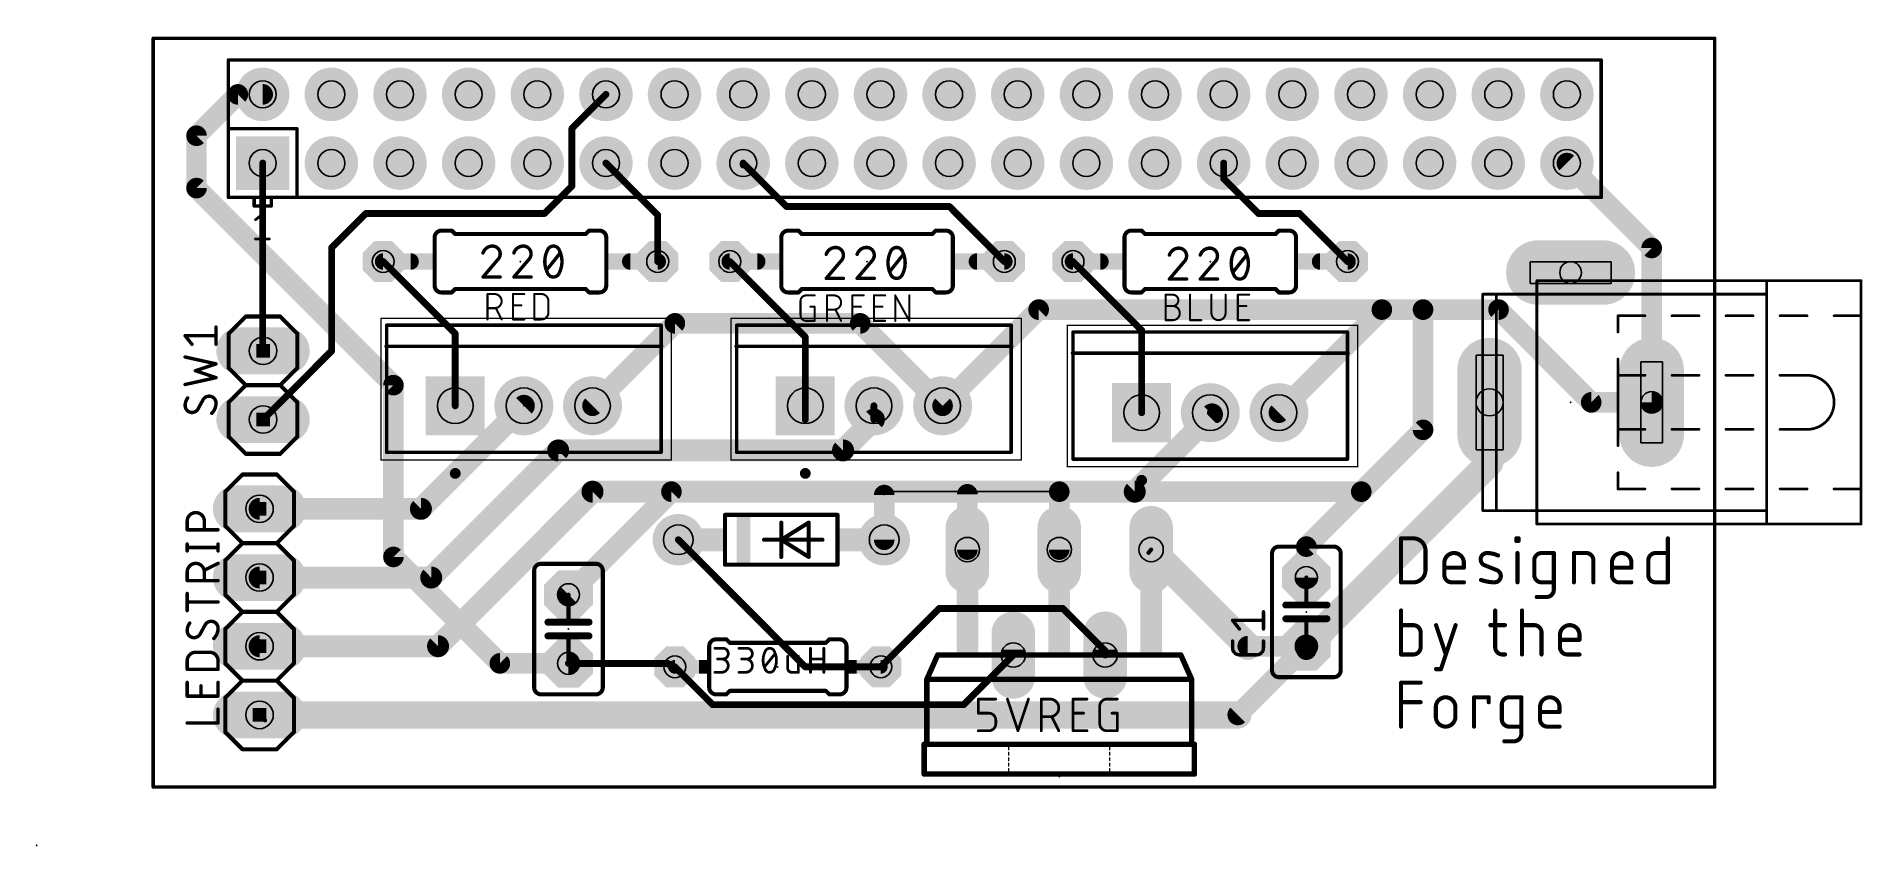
# Model space of a CAD drawing. Extents: x 0 to 67.6, y 0 to 29.9.
import ezdxf

# ---------------------------------------------------------------- set-up
doc = ezdxf.new("R2010")
doc.units = 0
for name, color, linetype in [('1', 12, 'CONTINUOUS'), ('16', 132, 'CONTINUOUS'), ('17', 110, 'CONTINUOUS'), ('19', 53, 'CONTINUOUS'), ('20', 31, 'CONTINUOUS'), ('21', 253, 'CONTINUOUS'), ('23', 53, 'CONTINUOUS'), ('25', 253, 'CONTINUOUS'), ('27', 253, 'CONTINUOUS'), ('29', 253, 'CONTINUOUS'), ('30', 253, 'CONTINUOUS'), ('39', 12, 'CONTINUOUS'), ('44', 253, 'CONTINUOUS'), ('46', 140, 'CONTINUOUS'), ('51', 253, 'CONTINUOUS')]:
    doc.layers.add(name, color=color, linetype=linetype)

# ---------------------------------------------------------------- blocks, each defined once
blk = doc.blocks.new('RECT')
blk.add_solid([(-0.5, -0.5), (0.5, -0.5), (-0.5, 0.5), (0.5, 0.5)])
blk = doc.blocks.new('LONGP100')
at = {"const_width": 1}
blk.add_lwpolyline([(-0.5, 0), (0.5, 0)], dxfattribs=at)
at = {"const_width": 0.5}
for points in [[(-0.5, 0.25, 1), (-0.5, -0.25)], [(0.5, -0.25, 1), (0.5, 0.25)]]:
    blk.add_lwpolyline(points, format="xyb", dxfattribs=at)
blk = doc.blocks.new('SQUAREP')
blk.add_solid([(-0.5, -0.5), (0.5, -0.5), (-0.5, 0.5), (0.5, 0.5)])
blk = doc.blocks.new('ROUNDP')
at = {"const_width": 0.5}
blk.add_lwpolyline([(0, -0.25, 1), (0, 0.25, 1), (0, -0.25)], format="xyb", dxfattribs=at)
blk = doc.blocks.new('OCTAGONP')
at = {"const_width": 0.5}
blk.add_lwpolyline([(-0.25, -0.1036), (-0.25, 0.1036), (-0.1036, 0.25), (0.1036, 0.25), (0.25, 0.1036), (0.25, -0.1036), (0.1036, -0.25), (-0.1036, -0.25), (-0.25, -0.1036), (-0.25, 0.1036)], dxfattribs=at)

msp = doc.modelspace()

# ---------------------------------------------------------------- linework, layer by layer
at = {"layer": '1'}
for points, const_width in [([(19.812, 26.512), (21.07, 27.77)], 0.254), ([(19.812, 24.384), (19.812, 26.512)], 0.254), ([(8.37, 25.23), (8.37, 18.3)], 0.254), ([(21.07, 25.23), (22.987, 23.313)], 0.254), ([(26.15, 25.158), (26.15, 25.23)], 0.254), ([(26.15, 25.23), (27.758, 23.622)], 0.254), ([(43.93, 24.65), (43.93, 25.23)], 0.254), ([(18.796, 23.368), (19.812, 24.384)], 0.254), ([(45.212, 23.368), (43.93, 24.65)], 0.254), ([(27.758, 23.622), (33.782, 23.622)], 0.254), ([(33.782, 23.622), (35.814, 21.59)], 0.254), ([(10.922, 22.098), (12.192, 23.368)], 0.254), ([(12.192, 23.368), (18.796, 23.368)], 0.254), ([(22.987, 23.313), (22.987, 21.59)], 0.254), ([(46.736, 23.368), (45.212, 23.368)], 0.254), ([(48.514, 21.59), (46.736, 23.368)], 0.254), ([(10.922, 18.288), (10.922, 22.098)], 0.254), ([(12.827, 21.59), (15.494, 18.923)], 0.254), ([(25.654, 21.59), (28.448, 18.796)], 0.254), ([(38.354, 21.59), (40.894, 19.05)], 0.254), ([(15.494, 18.923), (15.494, 16.256)], 0.254), ([(28.448, 18.796), (28.448, 16.256)], 0.254), ([(40.894, 19.05), (40.894, 16.002)], 0.254), ([(8.37, 18.3), (8.382, 18.288)], 0.254), ([(8.382, 15.748), (10.922, 18.288)], 0.254), ([(14.224, 12.446), (18.034, 16.256)], 0.8128), ([(28.448, 15.748), (28.448, 16.256)], 0.254), ([(30.988, 15.748), (30.988, 16.256)], 0.254), ([(40.64, 13.081), (43.4975, 15.9385)], 0.8128), ([(29.845, 14.605), (30.988, 15.748)], 0.8128), ([(43.434, 16.002), (43.4975, 15.9385)], 0.254), ([(43.4975, 15.9385), (43.688, 15.748)], 0.254), ([(14.605, 9.906), (19.304, 14.605)], 0.8128), ([(19.304, 14.605), (29.845, 14.605)], 0.8128), ([(8.255, 12.446), (14.224, 12.446)], 0.8128), ([(14.859, 7.366), (20.574, 13.081)], 0.8128), ([(20.574, 13.081), (40.64, 13.081)], 0.8128), ([(23.749, 11.303), (28.448, 6.604)], 0.254), ([(8.255, 9.906), (14.605, 9.906)], 0.8128), ([(31.242, 6.604), (33.401, 8.763)], 0.254), ([(33.401, 8.763), (37.973, 8.763)], 0.254), ([(37.973, 8.763), (39.546, 7.19)], 0.254), ([(8.255, 7.366), (14.859, 7.366)], 0.8128), ([(19.685, 6.731), (23.368, 6.731)], 0.254), ([(23.368, 6.731), (23.622, 6.477)], 0.254), ([(34.313, 5.207), (36.146, 7.04)], 0.254), ([(39.546, 7.19), (39.546, 7.04)], 0.254), ([(23.622, 6.604), (25.019, 5.207)], 0.254), ([(28.448, 6.604), (31.242, 6.604)], 0.254), ([(25.019, 5.207), (34.313, 5.207)], 0.254)]:
    msp.add_lwpolyline(points, dxfattribs=dict(at, const_width=const_width))
for points, const_width in [([(21.1149, 27.7251, 1), (21.0251, 27.8149)], 0.127), ([(19.8755, 26.512, 1), (19.7485, 26.512)], 0.127), ([(19.7671, 26.5569, 1), (19.8569, 26.4671)], 0.127), ([(8.4335, 25.23, 1), (8.3065, 25.23)], 0.127), ([(21.1149, 25.2749, 1), (21.0251, 25.1851)], 0.127), ([(26.2135, 25.23, 1), (26.0865, 25.23)], 0.127), ([(26.1949, 25.2749, 1), (26.1051, 25.1851)], 0.127), ([(26.0865, 25.158, 1), (26.2135, 25.158)], 0.127), ([(43.9935, 25.23, 1), (43.8665, 25.23)], 0.127), ([(19.7485, 24.384, 1), (19.8755, 24.384)], 0.127), ([(19.8569, 24.3391, 1), (19.7671, 24.4289)], 0.127), ([(43.9749, 24.6949, 1), (43.8851, 24.6051)], 0.127), ([(43.8665, 24.65, 1), (43.9935, 24.65)], 0.127), ([(27.758, 23.6855, 1), (27.758, 23.5585)], 0.127), ([(27.7131, 23.5771, 1), (27.8029, 23.6669)], 0.127), ([(33.8269, 23.6669, 1), (33.7371, 23.5771)], 0.127), ([(33.782, 23.5585, 1), (33.782, 23.6855)], 0.127), ([(12.192, 23.4315, 1), (12.192, 23.3045)], 0.127), ([(12.2369, 23.3231, 1), (12.1471, 23.4129)], 0.127), ([(18.7511, 23.4129, 1), (18.8409, 23.3231)], 0.127), ([(18.796, 23.3045, 1), (18.796, 23.4315)], 0.127), ([(23.0505, 23.313, 1), (22.9235, 23.313)], 0.127), ([(22.9421, 23.2681, 1), (23.0319, 23.3579)], 0.127), ([(45.212, 23.4315, 1), (45.212, 23.3045)], 0.127), ([(45.1671, 23.3231, 1), (45.2569, 23.4129)], 0.127), ([(46.7809, 23.4129, 1), (46.6911, 23.3231)], 0.127), ([(46.736, 23.3045, 1), (46.736, 23.4315)], 0.127), ([(10.9855, 22.098, 1), (10.8585, 22.098)], 0.127), ([(10.8771, 22.1429, 1), (10.9669, 22.0531)], 0.127), ([(12.8719, 21.6349, 1), (12.7821, 21.5451)], 0.127), ([(22.9235, 21.59, 1), (23.0505, 21.59)], 0.127), ([(25.6989, 21.6349, 1), (25.6091, 21.5451)], 0.127), ([(35.7691, 21.5451, 1), (35.8589, 21.6349)], 0.127), ([(38.3989, 21.6349, 1), (38.3091, 21.5451)], 0.127), ([(48.4691, 21.5451, 1), (48.5589, 21.6349)], 0.127), ([(15.5575, 18.923, 1), (15.4305, 18.923)], 0.127), ([(15.4491, 18.8781, 1), (15.5389, 18.9679)], 0.127), ([(28.5115, 18.796, 1), (28.3845, 18.796)], 0.127), ([(40.9575, 19.05, 1), (40.8305, 19.05)], 0.127), ([(40.8491, 19.0051, 1), (40.9389, 19.0949)], 0.127), ([(8.4149, 18.3449, 1), (8.3251, 18.2551)], 0.127), ([(8.3065, 18.3, 1), (8.4335, 18.3)], 0.127), ([(8.3371, 18.2431, 1), (8.4269, 18.3329)], 0.127), ([(10.8585, 18.288, 1), (10.9855, 18.288)], 0.127), ([(10.9669, 18.2431, 1), (10.8771, 18.3329)], 0.127), ([(28.4031, 18.7511, 1), (28.4929, 18.8409)], 0.127), ([(15.4305, 16.256, 1), (15.5575, 16.256)], 0.127), ([(18.1777, 16.1123, 1), (17.8903, 16.3997)], 0.4064), ([(28.5115, 16.256, 1), (28.3845, 16.256)], 0.127), ([(28.3845, 16.256, 1), (28.5115, 16.256)], 0.127), ([(31.0515, 16.256, 1), (30.9245, 16.256)], 0.127), ([(43.6412, 15.7948, 1), (43.3538, 16.0822)], 0.4064), ([(8.3371, 15.7929, 1), (8.4269, 15.7031)], 0.127), ([(28.3845, 15.748, 1), (28.5115, 15.748)], 0.127), ([(31.1317, 15.6043, 1), (30.8443, 15.8917)], 0.4064), ([(30.9245, 15.748, 1), (31.0515, 15.748)], 0.127), ([(40.8305, 16.002, 1), (40.9575, 16.002)], 0.127), ([(43.4789, 16.0469, 1), (43.3891, 15.9571)], 0.127), ([(43.5424, 15.9834, 1), (43.4526, 15.8936)], 0.127), ([(43.4526, 15.8936, 1), (43.5424, 15.9834)], 0.127), ([(43.6431, 15.7031, 1), (43.7329, 15.7929)], 0.127), ([(19.304, 14.8082, 1), (19.304, 14.4018)], 0.4064), ([(19.4477, 14.4613, 1), (19.1603, 14.7487)], 0.4064), ([(29.7013, 14.7487, 1), (29.9887, 14.4613)], 0.4064), ([(29.845, 14.4018, 1), (29.845, 14.8082)], 0.4064), ([(8.255, 12.6492, 1), (8.255, 12.2428)], 0.4064), ([(14.224, 12.2428, 1), (14.224, 12.6492)], 0.4064), ([(20.574, 13.2842, 1), (20.574, 12.8778)], 0.4064), ([(20.7177, 12.9373, 1), (20.4303, 13.2247)], 0.4064), ([(40.4963, 13.2247, 1), (40.7837, 12.9373)], 0.4064), ([(40.64, 12.8778, 1), (40.64, 13.2842)], 0.4064), ([(14.0803, 12.5897, 1), (14.3677, 12.3023)], 0.4064), ([(23.7939, 11.3479, 1), (23.7041, 11.2581)], 0.127), ([(8.255, 10.1092, 1), (8.255, 9.7028)], 0.4064), ([(14.4613, 10.0497, 1), (14.7487, 9.7623)], 0.4064), ([(14.605, 9.7028, 1), (14.605, 10.1092)], 0.4064), ([(33.401, 8.8265, 1), (33.401, 8.6995)], 0.127), ([(33.4459, 8.7181, 1), (33.3561, 8.8079)], 0.127), ([(38.0179, 8.8079, 1), (37.9281, 8.7181)], 0.127), ([(37.973, 8.6995, 1), (37.973, 8.8265)], 0.127), ([(8.255, 7.5692, 1), (8.255, 7.1628)], 0.4064), ([(14.7153, 7.5097, 1), (15.0027, 7.2223)], 0.4064), ([(14.859, 7.1628, 1), (14.859, 7.5692)], 0.4064), ([(19.685, 6.7945, 1), (19.685, 6.6675)], 0.127), ([(23.4129, 6.7759, 1), (23.3231, 6.6861)], 0.127), ([(23.368, 6.6675, 1), (23.368, 6.7945)], 0.127), ([(36.1909, 6.9951, 1), (36.1011, 7.0849)], 0.127), ([(39.6095, 7.19, 1), (39.4825, 7.19)], 0.127), ([(39.4825, 7.04, 1), (39.6095, 7.04)], 0.127), ([(39.5011, 7.1451, 1), (39.5909, 7.2349)], 0.127), ([(23.6669, 6.6489, 1), (23.5771, 6.5591)], 0.127), ([(23.5771, 6.4321, 1), (23.6669, 6.5219)], 0.127), ([(28.448, 6.6675, 1), (28.448, 6.5405)], 0.127), ([(28.4031, 6.5591, 1), (28.4929, 6.6489)], 0.127), ([(31.1971, 6.6489, 1), (31.2869, 6.5591)], 0.127), ([(31.242, 6.5405, 1), (31.242, 6.6675)], 0.127), ([(25.019, 5.2705, 1), (25.019, 5.1435)], 0.127), ([(24.9741, 5.1621, 1), (25.0639, 5.2519)], 0.127), ([(34.2681, 5.2519, 1), (34.3579, 5.1621)], 0.127), ([(34.313, 5.1435, 1), (34.313, 5.2705)], 0.127)]:
    msp.add_lwpolyline(points, format="xyb", dxfattribs=dict(at, const_width=const_width))
at = {"layer": '16'}
for points, const_width in [([(7.45, 27.77), (5.9207, 26.2407)], 0.762), ([(7.45, 27.77), (8.37, 27.77)], 0.762), ([(5.9207, 26.2407), (5.9207, 24.3053)], 0.762), ([(56.63, 25.23), (59.769, 22.091)], 0.762), ([(5.9207, 24.3053), (13.208, 17.018)], 0.762), ([(59.769, 22.091), (59.769, 16.383)], 0.762), ([(20.574, 16.256), (23.622, 19.304)], 0.762), ([(23.622, 19.304), (30.48, 19.304)], 0.762), ([(30.48, 19.304), (33.528, 16.256)], 0.762), ([(33.528, 16.256), (37.084, 19.812)], 0.762), ([(37.084, 19.812), (49.784, 19.812)], 0.762), ([(45.974, 16.002), (49.784, 19.812)], 0.762), ([(49.784, 19.812), (51.308, 19.812)], 0.762), ([(51.308, 19.812), (54.102, 19.812)], 0.762), ([(51.308, 15.367), (51.308, 19.812)], 0.762), ([(54.102, 19.812), (57.531, 16.383)], 0.762), ([(13.208, 17.018), (13.208, 10.668)], 0.762), ([(53.769, 16.383), (53.769, 14.145)], 1.016), ([(57.531, 16.383), (59.769, 16.383)], 0.762), ([(49.022, 13.081), (51.308, 15.367)], 0.762), ([(53.769, 14.145), (46.99, 7.366)], 1.016), ([(19.685, 9.271), (23.495, 13.081)], 0.762), ([(23.495, 13.081), (37.846, 13.081)], 0.762), ([(31.369, 11.303), (31.369, 12.954)], 0.762), ([(34.446, 10.94), (34.446, 12.983)], 0.762), ([(49.022, 13.081), (37.846, 13.081)], 0.762), ([(37.846, 10.94), (37.846, 13.081)], 0.762), ([(46.99, 11.049), (49.022, 13.081)], 0.762), ([(13.208, 10.668), (17.145, 6.731)], 0.762), ([(41.246, 10.94), (44.82, 7.366)], 1.016), ([(41.148, 10.8204), (41.246, 10.94)], 0.1524), ([(46.99, 9.906), (46.99, 11.049)], 0.762), ([(44.45, 4.826), (46.99, 7.366)], 0.762), ([(44.82, 7.366), (46.99, 7.366)], 0.762), ([(46.99, 7.239), (46.99, 7.366)], 0.762), ([(17.145, 6.731), (19.685, 6.731)], 0.762), ([(8.255, 4.826), (44.45, 4.826)], 1.016), ([(8.255, 4.826), (8.4582, 4.6228)], 0.1524)]:
    msp.add_lwpolyline(points, dxfattribs=dict(at, const_width=const_width))
for points, const_width in [([(7.45, 27.9605, 1), (7.45, 27.5795)], 0.381), ([(7.5847, 27.6353, 1), (7.3153, 27.9047)], 0.381), ([(8.37, 27.5795, 1), (8.37, 27.9605)], 0.381), ([(6.1112, 26.2407, 1), (5.7302, 26.2407)], 0.381), ([(5.786, 26.3754, 1), (6.0554, 26.106)], 0.381), ([(56.7647, 25.3647, 1), (56.4953, 25.0953)], 0.381), ([(6.0554, 24.44, 1), (5.786, 24.1706)], 0.381), ([(5.7302, 24.3053, 1), (6.1112, 24.3053)], 0.381), ([(59.9595, 22.091, 1), (59.5785, 22.091)], 0.381), ([(59.6343, 21.9563, 1), (59.9037, 22.2257)], 0.381), ([(23.622, 19.4945, 1), (23.622, 19.1135)], 0.381), ([(23.7567, 19.1693, 1), (23.4873, 19.4387)], 0.381), ([(30.6147, 19.4387, 1), (30.3453, 19.1693)], 0.381), ([(30.48, 19.1135, 1), (30.48, 19.4945)], 0.381), ([(37.084, 20.0025, 1), (37.084, 19.6215)], 0.381), ([(37.2187, 19.6773, 1), (36.9493, 19.9467)], 0.381), ([(49.784, 20.0025, 1), (49.784, 19.6215)], 0.381), ([(49.9187, 19.6773, 1), (49.6493, 19.9467)], 0.381), ([(49.784, 19.6215, 1), (49.784, 20.0025)], 0.381), ([(51.308, 20.0025, 1), (51.308, 19.6215)], 0.381), ([(51.4985, 19.812, 1), (51.1175, 19.812)], 0.381), ([(51.308, 19.6215, 1), (51.308, 20.0025)], 0.381), ([(54.2367, 19.9467, 1), (53.9673, 19.6773)], 0.381), ([(54.102, 19.6215, 1), (54.102, 20.0025)], 0.381), ([(13.3985, 17.018, 1), (13.0175, 17.018)], 0.381), ([(13.0733, 16.8833, 1), (13.3427, 17.1527)], 0.381), ([(20.4393, 16.3907, 1), (20.7087, 16.1213)], 0.381), ([(33.3933, 16.3907, 1), (33.6627, 16.1213)], 0.381), ([(33.3933, 16.1213, 1), (33.6627, 16.3907)], 0.381), ([(45.8393, 16.1367, 1), (46.1087, 15.8673)], 0.381), ([(54.023, 16.383, 1), (53.515, 16.383)], 0.508), ([(57.531, 16.5735, 1), (57.531, 16.1925)], 0.381), ([(57.3963, 16.2483, 1), (57.6657, 16.5177)], 0.381), ([(59.5785, 16.383, 1), (59.9595, 16.383)], 0.381), ([(59.769, 16.1925, 1), (59.769, 16.5735)], 0.381), ([(51.1175, 15.367, 1), (51.4985, 15.367)], 0.381), ([(51.4427, 15.2323, 1), (51.1733, 15.5017)], 0.381), ([(53.515, 14.145, 1), (54.023, 14.145)], 0.508), ([(53.9486, 13.9654, 1), (53.5894, 14.3246)], 0.508), ([(23.495, 13.2715, 1), (23.495, 12.8905)], 0.381), ([(23.6297, 12.9463, 1), (23.3603, 13.2157)], 0.381), ([(31.5595, 12.954, 1), (31.1785, 12.954)], 0.381), ([(34.6365, 12.983, 1), (34.2555, 12.983)], 0.381), ([(37.846, 13.2715, 1), (37.846, 12.8905)], 0.381), ([(38.0365, 13.081, 1), (37.6555, 13.081)], 0.381), ([(37.846, 12.8905, 1), (37.846, 13.2715)], 0.381), ([(48.8873, 13.2157, 1), (49.1567, 12.9463)], 0.381), ([(49.1567, 12.9463, 1), (48.8873, 13.2157)], 0.381), ([(49.022, 12.8905, 1), (49.022, 13.2715)], 0.381), ([(31.1785, 11.303, 1), (31.5595, 11.303)], 0.381), ([(13.3427, 10.8027, 1), (13.0733, 10.5333)], 0.381), ([(13.0175, 10.668, 1), (13.3985, 10.668)], 0.381), ([(34.2555, 10.94, 1), (34.6365, 10.94)], 0.381), ([(37.6555, 10.94, 1), (38.0365, 10.94)], 0.381), ([(41.4256, 11.1196, 1), (41.0664, 10.7604)], 0.508), ([(41.1185, 10.8445, 1), (41.1775, 10.7963)], 0.0762), ([(41.2755, 10.9159, 1), (41.2165, 10.9641)], 0.0762), ([(47.1805, 11.049, 1), (46.7995, 11.049)], 0.381), ([(46.8553, 11.1837, 1), (47.1247, 10.9143)], 0.381), ([(19.5503, 9.4057, 1), (19.8197, 9.1363)], 0.381), ([(46.7995, 9.906, 1), (47.1805, 9.906)], 0.381), ([(44.6404, 7.1864, 1), (44.9996, 7.5456)], 0.508), ([(44.82, 7.5565, 1), (44.82, 7.1755)], 0.381), ([(46.8104, 7.5456, 1), (47.1696, 7.1864)], 0.508), ([(47.1805, 7.366, 1), (46.7995, 7.366)], 0.381), ([(47.1247, 7.2313, 1), (46.8553, 7.5007)], 0.381), ([(46.99, 7.1755, 1), (46.99, 7.5565)], 0.381), ([(17.145, 6.9215, 1), (17.145, 6.5405)], 0.381), ([(17.0103, 6.5963, 1), (17.2797, 6.8657)], 0.381), ([(19.685, 6.5405, 1), (19.685, 6.9215)], 0.381), ([(46.7995, 7.239, 1), (47.1805, 7.239)], 0.381), ([(8.255, 5.08, 1), (8.255, 4.572)], 0.508), ([(8.2819, 4.8529, 1), (8.2281, 4.7991)], 0.0762), ([(44.3153, 4.9607, 1), (44.5847, 4.6913)], 0.381), ([(44.45, 4.572, 1), (44.45, 5.08)], 0.508), ([(8.4313, 4.5959, 1), (8.4851, 4.6497)], 0.0762)]:
    msp.add_lwpolyline(points, format="xyb", dxfattribs=dict(at, const_width=const_width))
at = {"layer": '19'}
for p, q in [((31.242, 13.081), (34.544, 13.081)), ((31.369, 12.954), (31.242, 13.081)), ((34.544, 13.081), (34.446, 12.983)), ((37.846, 13.081), (34.544, 13.081)), ((23.622, 6.477), (23.622, 6.604))]:
    msp.add_line(p, q, dxfattribs=at)
at = {"layer": '20', "const_width": 0.127}
for points in [[(4.318, 29.845), (4.318, 2.159)], [(62.103, 29.845), (4.318, 29.845)], [(62.103, 2.159), (62.103, 29.845)], [(4.318, 2.159), (62.103, 2.159)]]:
    msp.add_lwpolyline(points, dxfattribs=at)
at = {"layer": '20', "const_width": 0.0635}
for points in [[(4.3498, 29.845, 1), (4.2863, 29.845)], [(4.318, 29.8768, 1), (4.318, 29.8133)], [(62.1348, 29.845, 1), (62.0712, 29.845)], [(62.103, 29.8133, 1), (62.103, 29.8768)], [(4.318, 2.1908, 1), (4.318, 2.1273)], [(4.2863, 2.159, 1), (4.3498, 2.159)], [(62.0712, 2.159, 1), (62.1348, 2.159)], [(62.103, 2.1273, 1), (62.103, 2.1908)]]:
    msp.add_lwpolyline(points, format="xyb", dxfattribs=at)
at = {"layer": '21'}
for points, const_width in [([(7.1, 29.0718, 1), (7.1, 29.0083)], 0.0635), ([(7.1318, 29.04, 1), (7.0683, 29.04)], 0.0635), ([(57.9318, 29.04, 1), (57.8683, 29.04)], 0.0635), ([(57.9, 29.0083, 1), (57.9, 29.0718)], 0.0635), ([(7.1318, 26.5, 1), (7.0683, 26.5)], 0.0635), ([(7.1, 26.5317, 1), (7.1, 26.4683)], 0.0635), ([(7.0683, 26.5, 1), (7.1318, 26.5)], 0.0635), ([(9.6718, 26.5, 1), (9.6082, 26.5)], 0.0635), ([(9.64, 26.4683, 1), (9.64, 26.5317)], 0.0635), ([(7.1, 23.9917, 1), (7.1, 23.9283)], 0.0635), ([(7.0683, 23.96, 1), (7.1318, 23.96)], 0.0635), ([(8.0843, 23.96, 1), (8.0207, 23.96)], 0.0635), ([(8.0207, 23.6425, 1), (8.0843, 23.6425)], 0.0635), ([(8.0525, 23.9917, 1), (8.0525, 23.9283)], 0.0635), ([(8.0525, 23.6743, 1), (8.0525, 23.6108)], 0.0635), ([(8.0525, 23.9283, 1), (8.0525, 23.9917)], 0.0635), ([(8.7193, 23.96, 1), (8.6557, 23.96)], 0.0635), ([(8.6557, 23.6425, 1), (8.7193, 23.6425)], 0.0635), ([(8.6875, 23.9917, 1), (8.6875, 23.9283)], 0.0635), ([(8.6875, 23.9283, 1), (8.6875, 23.9917)], 0.0635), ([(8.6875, 23.6108, 1), (8.6875, 23.6743)], 0.0635), ([(9.6082, 23.96, 1), (9.6718, 23.96)], 0.0635), ([(9.64, 23.9917, 1), (9.64, 23.9283)], 0.0635), ([(9.64, 23.9283, 1), (9.64, 23.9917)], 0.0635), ([(57.8683, 23.96, 1), (57.9318, 23.96)], 0.0635), ([(57.9, 23.9283, 1), (57.9, 23.9917)], 0.0635), ([(8.0874, 23.1543, 1), (8.1192, 23.1147)], 0.0508), ([(8.3827, 23.3377, 1), (8.3319, 23.3377)], 0.0508), ([(8.3732, 23.3179, 1), (8.3414, 23.3575)], 0.0508), ([(8.1033, 22.4487, 1), (8.1033, 22.3979)], 0.0508), ([(8.3319, 22.4233, 1), (8.3827, 22.4233)], 0.0508), ([(8.6113, 22.3979, 1), (8.6113, 22.4487)], 0.0508), ([(14.986, 22.733, 0.4142), (14.732, 22.479)], 0.1524), ([(14.7701, 22.479, 1), (14.6939, 22.479)], 0.0762), ([(14.6939, 22.479, 1), (14.7701, 22.479)], 0.0762), ([(14.986, 22.7711, 1), (14.986, 22.6949)], 0.0762), ([(14.986, 22.6949, 1), (14.986, 22.7711)], 0.0762), ([(15.3939, 22.7599, 1), (15.3401, 22.7061)], 0.0762), ([(15.367, 22.6949, 1), (15.367, 22.7711)], 0.0762), ([(15.494, 22.6441, 1), (15.494, 22.5679)], 0.0762), ([(15.4671, 22.5791, 1), (15.5209, 22.6329)], 0.0762), ([(20.2931, 22.6329, 1), (20.3469, 22.5791)], 0.0762), ([(20.32, 22.5679, 1), (20.32, 22.6441)], 0.0762), ([(20.447, 22.7711, 1), (20.447, 22.6949)], 0.0762), ([(20.4739, 22.7061, 1), (20.4201, 22.7599)], 0.0762), ([(21.082, 22.479, 0.4142), (20.828, 22.733)], 0.1524), ([(20.828, 22.7711, 1), (20.828, 22.6949)], 0.0762), ([(20.828, 22.6949, 1), (20.828, 22.7711)], 0.0762), ([(21.1201, 22.479, 1), (21.0439, 22.479)], 0.0762), ([(21.0439, 22.479, 1), (21.1201, 22.479)], 0.0762), ([(27.813, 22.733, 0.4142), (27.559, 22.479)], 0.1524), ([(27.5971, 22.479, 1), (27.5209, 22.479)], 0.0762), ([(27.5209, 22.479, 1), (27.5971, 22.479)], 0.0762), ([(27.813, 22.7711, 1), (27.813, 22.6949)], 0.0762), ([(27.813, 22.6949, 1), (27.813, 22.7711)], 0.0762), ([(28.2209, 22.7599, 1), (28.1671, 22.7061)], 0.0762), ([(28.194, 22.6949, 1), (28.194, 22.7711)], 0.0762), ([(28.321, 22.6441, 1), (28.321, 22.5679)], 0.0762), ([(28.2941, 22.5791, 1), (28.3479, 22.6329)], 0.0762), ([(33.1201, 22.6329, 1), (33.1739, 22.5791)], 0.0762), ([(33.147, 22.5679, 1), (33.147, 22.6441)], 0.0762), ([(33.274, 22.7711, 1), (33.274, 22.6949)], 0.0762), ([(33.3009, 22.7061, 1), (33.2471, 22.7599)], 0.0762), ([(33.909, 22.479, 0.4142), (33.655, 22.733)], 0.1524), ([(33.655, 22.7711, 1), (33.655, 22.6949)], 0.0762), ([(33.655, 22.6949, 1), (33.655, 22.7711)], 0.0762), ([(33.9471, 22.479, 1), (33.8709, 22.479)], 0.0762), ([(33.8709, 22.479, 1), (33.9471, 22.479)], 0.0762), ([(40.513, 22.733, 0.4142), (40.259, 22.479)], 0.1524), ([(40.2971, 22.479, 1), (40.2209, 22.479)], 0.0762), ([(40.2209, 22.479, 1), (40.2971, 22.479)], 0.0762), ([(40.513, 22.7711, 1), (40.513, 22.6949)], 0.0762), ([(40.513, 22.6949, 1), (40.513, 22.7711)], 0.0762), ([(40.9209, 22.7599, 1), (40.8671, 22.7061)], 0.0762), ([(40.894, 22.6949, 1), (40.894, 22.7711)], 0.0762), ([(41.021, 22.6441, 1), (41.021, 22.5679)], 0.0762), ([(40.9941, 22.5791, 1), (41.0479, 22.6329)], 0.0762), ([(45.8201, 22.6329, 1), (45.8739, 22.5791)], 0.0762), ([(45.847, 22.5679, 1), (45.847, 22.6441)], 0.0762), ([(45.974, 22.7711, 1), (45.974, 22.6949)], 0.0762), ([(46.0009, 22.7061, 1), (45.9471, 22.7599)], 0.0762), ([(46.609, 22.479, 0.4142), (46.355, 22.733)], 0.1524), ([(46.355, 22.7711, 1), (46.355, 22.6949)], 0.0762), ([(46.355, 22.6949, 1), (46.355, 22.7711)], 0.0762), ([(46.6471, 22.479, 1), (46.5709, 22.479)], 0.0762), ([(46.5709, 22.479, 1), (46.6471, 22.479)], 0.0762), ([(14.732, 20.701, 0.4142), (14.986, 20.447)], 0.1524), ([(14.7701, 20.701, 1), (14.6939, 20.701)], 0.0762), ([(14.6939, 20.701, 1), (14.7701, 20.701)], 0.0762), ([(14.986, 20.4851, 1), (14.986, 20.4089)], 0.0762), ([(14.986, 20.4089, 1), (14.986, 20.4851)], 0.0762), ([(15.3401, 20.4739, 1), (15.3939, 20.4201)], 0.0762), ([(15.367, 20.4089, 1), (15.367, 20.4851)], 0.0762), ([(15.494, 20.6121, 1), (15.494, 20.5359)], 0.0762), ([(15.5209, 20.5471, 1), (15.4671, 20.6009)], 0.0762), ([(20.3469, 20.6009, 1), (20.2931, 20.5471)], 0.0762), ([(20.32, 20.5359, 1), (20.32, 20.6121)], 0.0762), ([(20.447, 20.4851, 1), (20.447, 20.4089)], 0.0762), ([(20.4201, 20.4201, 1), (20.4739, 20.4739)], 0.0762), ([(20.828, 20.447, 0.4142), (21.082, 20.701)], 0.1524), ([(20.828, 20.4851, 1), (20.828, 20.4089)], 0.0762), ([(20.828, 20.4089, 1), (20.828, 20.4851)], 0.0762), ([(21.1201, 20.701, 1), (21.0439, 20.701)], 0.0762), ([(21.0439, 20.701, 1), (21.1201, 20.701)], 0.0762), ([(27.559, 20.701, 0.4142), (27.813, 20.447)], 0.1524), ([(27.5971, 20.701, 1), (27.5209, 20.701)], 0.0762), ([(27.5209, 20.701, 1), (27.5971, 20.701)], 0.0762), ([(27.813, 20.4851, 1), (27.813, 20.4089)], 0.0762), ([(27.813, 20.4089, 1), (27.813, 20.4851)], 0.0762), ([(28.1671, 20.4739, 1), (28.2209, 20.4201)], 0.0762), ([(28.194, 20.4089, 1), (28.194, 20.4851)], 0.0762), ([(28.321, 20.6121, 1), (28.321, 20.5359)], 0.0762), ([(28.3479, 20.5471, 1), (28.2941, 20.6009)], 0.0762), ([(33.1739, 20.6009, 1), (33.1201, 20.5471)], 0.0762), ([(33.147, 20.5359, 1), (33.147, 20.6121)], 0.0762), ([(33.274, 20.4851, 1), (33.274, 20.4089)], 0.0762), ([(33.2471, 20.4201, 1), (33.3009, 20.4739)], 0.0762), ([(33.655, 20.447, 0.4142), (33.909, 20.701)], 0.1524), ([(33.655, 20.4851, 1), (33.655, 20.4089)], 0.0762), ([(33.655, 20.4089, 1), (33.655, 20.4851)], 0.0762), ([(33.9471, 20.701, 1), (33.8709, 20.701)], 0.0762), ([(33.8709, 20.701, 1), (33.9471, 20.701)], 0.0762), ([(40.259, 20.701, 0.4142), (40.513, 20.447)], 0.1524), ([(40.2971, 20.701, 1), (40.2209, 20.701)], 0.0762), ([(40.2209, 20.701, 1), (40.2971, 20.701)], 0.0762), ([(40.513, 20.4851, 1), (40.513, 20.4089)], 0.0762), ([(40.513, 20.4089, 1), (40.513, 20.4851)], 0.0762), ([(40.8671, 20.4739, 1), (40.9209, 20.4201)], 0.0762), ([(40.894, 20.4089, 1), (40.894, 20.4851)], 0.0762), ([(41.021, 20.6121, 1), (41.021, 20.5359)], 0.0762), ([(41.0479, 20.5471, 1), (40.9941, 20.6009)], 0.0762), ([(45.8739, 20.6009, 1), (45.8201, 20.5471)], 0.0762), ([(45.847, 20.5359, 1), (45.847, 20.6121)], 0.0762), ([(45.974, 20.4851, 1), (45.974, 20.4089)], 0.0762), ([(45.9471, 20.4201, 1), (46.0009, 20.4739)], 0.0762), ([(46.355, 20.447, 0.4142), (46.609, 20.701)], 0.1524), ([(46.355, 20.4851, 1), (46.355, 20.4089)], 0.0762), ([(46.355, 20.4089, 1), (46.355, 20.4851)], 0.0762), ([(46.6471, 20.701, 1), (46.5709, 20.701)], 0.0762), ([(46.5709, 20.701, 1), (46.6471, 20.701)], 0.0762), ([(53.519, 20.408, 1), (53.519, 20.358)], 0.05), ([(53.544, 20.383, 1), (53.494, 20.383)], 0.05), ([(54.044, 20.383, 1), (53.994, 20.383)], 0.05), ([(54.019, 20.358, 1), (54.019, 20.408)], 0.05), ([(59.329, 20.908, 1), (59.329, 20.858)], 0.05), ([(64.044, 20.883, 1), (63.994, 20.883)], 0.05), ([(67.544, 20.883, 1), (67.494, 20.883)], 0.05), ([(67.519, 20.858, 1), (67.519, 20.908)], 0.05), ([(7.747, 19.5961, 1), (7.747, 19.5199)], 0.0762), ([(7.7739, 19.5311, 1), (7.7201, 19.5849)], 0.0762), ([(9.0439, 19.5849, 1), (8.9901, 19.5311)], 0.0762), ([(9.017, 19.5199, 1), (9.017, 19.5961)], 0.0762), ([(58.519, 19.608, 1), (58.519, 19.558)], 0.05), ([(58.544, 19.583, 1), (58.494, 19.583)], 0.05), ([(59.519, 19.558, 1), (59.519, 19.608)], 0.05), ([(60.519, 19.608, 1), (60.519, 19.558)], 0.05), ([(61.519, 19.558, 1), (61.519, 19.608)], 0.05), ([(62.519, 19.608, 1), (62.519, 19.558)], 0.05), ([(63.519, 19.558, 1), (63.519, 19.608)], 0.05), ([(64.519, 19.608, 1), (64.519, 19.558)], 0.05), ([(65.519, 19.558, 1), (65.519, 19.608)], 0.05), ([(66.519, 19.608, 1), (66.519, 19.558)], 0.05), ([(67.544, 19.583, 1), (67.494, 19.583)], 0.05), ([(67.494, 19.583, 1), (67.544, 19.583)], 0.05), ([(67.519, 19.558, 1), (67.519, 19.608)], 0.05), ([(7.1501, 18.923, 1), (7.0739, 18.923)], 0.0762), ([(7.0851, 18.9499, 1), (7.1389, 18.8961)], 0.0762), ([(9.6901, 18.923, 1), (9.6139, 18.923)], 0.0762), ([(9.6251, 18.8961, 1), (9.6789, 18.9499)], 0.0762), ([(12.954, 19.2677, 1), (12.954, 19.2043)], 0.0635), ([(12.9858, 19.236, 1), (12.9223, 19.236)], 0.0635), ([(23.1457, 19.236, 1), (23.0823, 19.236)], 0.0635), ([(23.114, 19.2043, 1), (23.114, 19.2677)], 0.0635), ([(25.908, 19.2677, 1), (25.908, 19.2043)], 0.0635), ([(25.9398, 19.236, 1), (25.8763, 19.236)], 0.0635), ([(36.0998, 19.236, 1), (36.0363, 19.236)], 0.0635), ([(36.068, 19.2043, 1), (36.068, 19.2677)], 0.0635), ([(38.3858, 18.982, 1), (38.3222, 18.982)], 0.0635), ([(38.354, 19.0137, 1), (38.354, 18.9503)], 0.0635), ([(48.5458, 18.982, 1), (48.4823, 18.982)], 0.0635), ([(48.514, 18.9503, 1), (48.514, 19.0137)], 0.0635), ([(55.544, 19.113, 1), (55.494, 19.113)], 0.05), ([(58.494, 18.983, 1), (58.544, 18.983)], 0.05), ([(12.934, 18.4877, 1), (12.934, 18.4243)], 0.0635), ([(23.134, 18.4243, 1), (23.134, 18.4877)], 0.0635), ([(25.888, 18.4877, 1), (25.888, 18.4243)], 0.0635), ([(36.088, 18.4243, 1), (36.088, 18.4877)], 0.0635), ([(38.334, 18.2338, 1), (38.334, 18.1703)], 0.0635), ([(48.534, 18.1703, 1), (48.534, 18.2338)], 0.0635), ([(53.494, 18.733, 1), (53.544, 18.733)], 0.05), ([(53.994, 18.733, 1), (54.044, 18.733)], 0.05), ([(7.0739, 17.653, 1), (7.1501, 17.653)], 0.0762), ([(7.1389, 17.6799, 1), (7.0851, 17.6261)], 0.0762), ([(9.6139, 17.653, 1), (9.6901, 17.653)], 0.0762), ([(9.6789, 17.6261, 1), (9.6251, 17.6799)], 0.0762), ([(58.544, 17.983, 1), (58.494, 17.983)], 0.05), ([(7.747, 17.0561, 1), (7.747, 16.9799)], 0.0762), ([(7.7739, 16.9911, 1), (7.7201, 17.0449)], 0.0762), ([(7.7201, 16.9911, 1), (7.7739, 17.0449)], 0.0762), ([(9.0439, 17.0449, 1), (8.9901, 16.9911)], 0.0762), ([(8.9901, 17.0449, 1), (9.0439, 16.9911)], 0.0762), ([(9.017, 16.9799, 1), (9.017, 17.0561)], 0.0762), ([(58.544, 17.383, 1), (58.494, 17.383)], 0.05), ([(58.494, 17.383, 1), (58.544, 17.383)], 0.05), ([(65.519, 15.383, 1), (65.519, 17.383)], 0.1), ([(65.519, 17.408, 1), (65.519, 17.358)], 0.05), ([(7.1501, 16.383, 1), (7.0739, 16.383)], 0.0762), ([(7.0851, 16.4099, 1), (7.1389, 16.3561)], 0.0762), ([(9.6901, 16.383, 1), (9.6139, 16.383)], 0.0762), ([(9.6251, 16.3561, 1), (9.6789, 16.4099)], 0.0762), ([(7.0739, 15.113, 1), (7.1501, 15.113)], 0.0762), ([(7.1389, 15.1399, 1), (7.0851, 15.0861)], 0.0762), ([(9.6139, 15.113, 1), (9.6901, 15.113)], 0.0762), ([(9.6789, 15.0861, 1), (9.6251, 15.1399)], 0.0762), ([(58.544, 15.383, 1), (58.494, 15.383)], 0.05), ([(58.494, 15.383, 1), (58.544, 15.383)], 0.05), ([(65.519, 15.408, 1), (65.519, 15.358)], 0.05), ([(7.747, 14.5161, 1), (7.747, 14.4399)], 0.0762), ([(7.7201, 14.4511, 1), (7.7739, 14.5049)], 0.0762), ([(8.9901, 14.5049, 1), (9.0439, 14.4511)], 0.0762), ([(9.017, 14.4399, 1), (9.017, 14.5161)], 0.0762), ([(12.954, 14.5678, 1), (12.954, 14.5043)], 0.0635), ([(12.9223, 14.536, 1), (12.9858, 14.536)], 0.0635), ([(23.0823, 14.536, 1), (23.1457, 14.536)], 0.0635), ([(23.114, 14.5043, 1), (23.114, 14.5678)], 0.0635), ([(25.908, 14.5678, 1), (25.908, 14.5043)], 0.0635), ([(25.8763, 14.536, 1), (25.9398, 14.536)], 0.0635), ([(36.0363, 14.536, 1), (36.0998, 14.536)], 0.0635), ([(36.068, 14.5043, 1), (36.068, 14.5678)], 0.0635), ([(38.354, 14.3138, 1), (38.354, 14.2502)], 0.0635), ([(38.3222, 14.282, 1), (38.3858, 14.282)], 0.0635), ([(48.4823, 14.282, 1), (48.5458, 14.282)], 0.0635), ([(48.514, 14.2502, 1), (48.514, 14.3138)], 0.0635), ([(58.494, 14.783, 1), (58.544, 14.783)], 0.05), ([(7.62, 13.7541, 1), (7.62, 13.6779)], 0.0762), ([(7.6469, 13.6891, 1), (7.5931, 13.7429)], 0.0762), ([(8.9169, 13.7429, 1), (8.8631, 13.6891)], 0.0762), ([(8.89, 13.6779, 1), (8.89, 13.7541)], 0.0762), ([(15.494, 13.656, 1), (15.494, 13.856, 1), (15.494, 13.656)], 0.2), ([(28.448, 13.656, 1), (28.448, 13.856, 1), (28.448, 13.656)], 0.2), ([(40.894, 13.402, 1), (40.894, 13.602, 1), (40.894, 13.402)], 0.2), ([(53.544, 14.033, 1), (53.494, 14.033)], 0.05), ([(54.044, 14.033, 1), (53.994, 14.033)], 0.05), ([(58.544, 13.783, 1), (58.494, 13.783)], 0.05), ([(7.0231, 13.081, 1), (6.9469, 13.081)], 0.0762), ([(6.9581, 13.1079, 1), (7.0119, 13.0541)], 0.0762), ([(9.5631, 13.081, 1), (9.4869, 13.081)], 0.0762), ([(9.4981, 13.0541, 1), (9.5519, 13.1079)], 0.0762), ([(58.519, 13.208, 1), (58.519, 13.158)], 0.05), ([(58.494, 13.183, 1), (58.544, 13.183)], 0.05), ([(59.519, 13.158, 1), (59.519, 13.208)], 0.05), ([(60.519, 13.208, 1), (60.519, 13.158)], 0.05), ([(61.519, 13.158, 1), (61.519, 13.208)], 0.05), ([(62.519, 13.208, 1), (62.519, 13.158)], 0.05), ([(63.519, 13.158, 1), (63.519, 13.208)], 0.05), ([(64.519, 13.208, 1), (64.519, 13.158)], 0.05), ([(65.519, 13.158, 1), (65.519, 13.208)], 0.05), ([(66.519, 13.208, 1), (66.519, 13.158)], 0.05), ([(67.544, 13.183, 1), (67.494, 13.183)], 0.05), ([(67.494, 13.183, 1), (67.544, 13.183)], 0.05), ([(67.519, 13.158, 1), (67.519, 13.208)], 0.05), ([(25.477, 12.2611, 1), (25.477, 12.1849)], 0.0762), ([(25.5151, 12.223, 1), (25.4389, 12.223)], 0.0762), ([(29.6791, 12.223, 1), (29.6029, 12.223)], 0.0762), ([(29.641, 12.1849, 1), (29.641, 12.2611)], 0.0762), ([(53.519, 12.408, 1), (53.519, 12.358)], 0.05), ([(53.494, 12.383, 1), (53.544, 12.383)], 0.05), ([(54.019, 12.408, 1), (54.019, 12.358)], 0.05), ([(53.994, 12.383, 1), (54.044, 12.383)], 0.05), ([(54.019, 12.358, 1), (54.019, 12.408)], 0.05), ([(55.519, 12.408, 1), (55.519, 12.358)], 0.05), ([(55.544, 12.383, 1), (55.494, 12.383)], 0.05), ([(55.494, 12.383, 1), (55.544, 12.383)], 0.05), ([(55.519, 12.358, 1), (55.519, 12.408)], 0.05), ([(64.044, 12.383, 1), (63.994, 12.383)], 0.05), ([(63.994, 12.383, 1), (64.044, 12.383)], 0.05), ([(64.019, 12.358, 1), (64.019, 12.408)], 0.05), ([(6.9469, 11.811, 1), (7.0231, 11.811)], 0.0762), ([(7.0119, 11.8379, 1), (6.9581, 11.7841)], 0.0762), ([(9.4869, 11.811, 1), (9.5631, 11.811)], 0.0762), ([(9.5519, 11.7841, 1), (9.4981, 11.8379)], 0.0762), ([(27.5971, 11.938, 1), (27.5209, 11.938)], 0.0762), ([(28.6131, 11.938, 1), (28.5369, 11.938)], 0.0762), ([(28.5952, 11.9057, 1), (28.5548, 11.9703)], 0.0762), ([(55.519, 11.908, 1), (55.519, 11.858)], 0.05), ([(55.494, 11.883, 1), (55.544, 11.883)], 0.05), ([(63.994, 11.883, 1), (64.044, 11.883)], 0.05), ([(67.494, 11.883, 1), (67.544, 11.883)], 0.05), ([(67.519, 11.858, 1), (67.519, 11.908)], 0.05), ([(7.62, 11.2141, 1), (7.62, 11.1379)], 0.0762), ([(7.6469, 11.1491, 1), (7.5931, 11.2029)], 0.0762), ([(7.5931, 11.1491, 1), (7.6469, 11.2029)], 0.0762), ([(8.9169, 11.2029, 1), (8.8631, 11.1491)], 0.0762), ([(8.8631, 11.2029, 1), (8.9169, 11.1491)], 0.0762), ([(8.89, 11.1379, 1), (8.89, 11.2141)], 0.0762), ([(26.924, 11.3411, 1), (26.924, 11.2649)], 0.0762), ([(27.5792, 11.3353, 1), (27.5388, 11.2707)], 0.0762), ([(27.559, 11.3411, 1), (27.559, 11.2649)], 0.0762), ([(27.5971, 11.303, 1), (27.5209, 11.303)], 0.0762), ([(27.5388, 11.3353, 1), (27.5792, 11.2707)], 0.0762), ([(27.5209, 11.303, 1), (27.5971, 11.303)], 0.0762), ([(27.559, 11.2649, 1), (27.559, 11.3411)], 0.0762), ([(29.083, 11.2649, 1), (29.083, 11.3411)], 0.0762), ([(45.974, 11.049, 0.4142), (45.72, 10.795)], 0.1524), ([(45.7581, 10.795, 1), (45.6819, 10.795)], 0.0762), ([(45.6819, 10.795, 1), (45.7581, 10.795)], 0.0762), ([(45.974, 11.0871, 1), (45.974, 11.0109)], 0.0762), ([(45.974, 11.0109, 1), (45.974, 11.0871)], 0.0762), ([(48.26, 10.795, 0.4142), (48.006, 11.049)], 0.1524), ([(48.006, 11.0871, 1), (48.006, 11.0109)], 0.0762), ([(48.006, 11.0109, 1), (48.006, 11.0871)], 0.0762), ([(48.2981, 10.795, 1), (48.2219, 10.795)], 0.0762), ([(48.2219, 10.795, 1), (48.2981, 10.795)], 0.0762), ([(7.0231, 10.541, 1), (6.9469, 10.541)], 0.0762), ([(6.9581, 10.5679, 1), (7.0119, 10.5141)], 0.0762), ([(9.5631, 10.541, 1), (9.4869, 10.541)], 0.0762), ([(9.4981, 10.5141, 1), (9.5519, 10.5679)], 0.0762), ([(18.669, 10.414, 0.4142), (18.415, 10.16)], 0.1524), ([(18.4531, 10.16, 1), (18.3769, 10.16)], 0.0762), ([(18.3769, 10.16, 1), (18.4531, 10.16)], 0.0762), ([(18.669, 10.4521, 1), (18.669, 10.3759)], 0.0762), ([(18.669, 10.3759, 1), (18.669, 10.4521)], 0.0762), ([(20.955, 10.16, 0.4142), (20.701, 10.414)], 0.1524), ([(20.701, 10.4521, 1), (20.701, 10.3759)], 0.0762), ([(20.701, 10.3759, 1), (20.701, 10.4521)], 0.0762), ([(20.9931, 10.16, 1), (20.9169, 10.16)], 0.0762), ([(20.9169, 10.16, 1), (20.9931, 10.16)], 0.0762), ([(25.477, 10.4211, 1), (25.477, 10.3449)], 0.0762), ([(25.4389, 10.383, 1), (25.5151, 10.383)], 0.0762), ([(27.5209, 10.668, 1), (27.5971, 10.668)], 0.0762), ([(28.5369, 10.668, 1), (28.6131, 10.668)], 0.0762), ([(28.5548, 10.6357, 1), (28.5952, 10.7003)], 0.0762), ([(29.6029, 10.383, 1), (29.6791, 10.383)], 0.0762), ([(29.641, 10.3449, 1), (29.641, 10.4211)], 0.0762), ([(6.9469, 9.271, 1), (7.0231, 9.271)], 0.0762), ([(7.0119, 9.2979, 1), (6.9581, 9.2441)], 0.0762), ([(9.4869, 9.271, 1), (9.5631, 9.271)], 0.0762), ([(9.5519, 9.2441, 1), (9.4981, 9.2979)], 0.0762), ([(46.228, 8.9535, 1), (46.228, 8.8265)], 0.127), ([(46.99, 8.9535, 1), (46.99, 8.8265)], 0.127), ([(47.0281, 9.017, 1), (46.9519, 9.017)], 0.0762), ([(46.9519, 8.89, 1), (47.0281, 8.89)], 0.0762), ([(46.99, 8.8265, 1), (46.99, 8.9535)], 0.127), ([(47.752, 8.8265, 1), (47.752, 8.9535)], 0.127), ([(7.62, 8.6741, 1), (7.62, 8.5979)], 0.0762), ([(7.6469, 8.6091, 1), (7.5931, 8.6629)], 0.0762), ([(7.5931, 8.6091, 1), (7.6469, 8.6629)], 0.0762), ([(8.9169, 8.6629, 1), (8.8631, 8.6091)], 0.0762), ([(8.8631, 8.6629, 1), (8.9169, 8.6091)], 0.0762), ([(8.89, 8.5979, 1), (8.89, 8.6741)], 0.0762), ([(18.923, 8.3185, 1), (18.923, 8.1915)], 0.127), ([(19.685, 8.3185, 1), (19.685, 8.1915)], 0.127), ([(19.7231, 8.382, 1), (19.6469, 8.382)], 0.0762), ([(19.6469, 8.255, 1), (19.7231, 8.255)], 0.0762), ([(19.685, 8.1915, 1), (19.685, 8.3185)], 0.127), ([(20.447, 8.1915, 1), (20.447, 8.3185)], 0.127), ([(46.228, 8.4455, 1), (46.228, 8.3185)], 0.127), ([(46.99, 8.4455, 1), (46.99, 8.3185)], 0.127), ([(47.0281, 8.382, 1), (46.9519, 8.382)], 0.0762), ([(46.9519, 8.255, 1), (47.0281, 8.255)], 0.0762), ([(46.99, 8.3185, 1), (46.99, 8.4455)], 0.127), ([(47.752, 8.3185, 1), (47.752, 8.4455)], 0.127), ([(7.0231, 8.001, 1), (6.9469, 8.001)], 0.0762), ([(6.9581, 8.0279, 1), (7.0119, 7.9741)], 0.0762), ([(9.5631, 8.001, 1), (9.4869, 8.001)], 0.0762), ([(9.4981, 7.9741, 1), (9.5519, 8.0279)], 0.0762), ([(18.923, 7.8105, 1), (18.923, 7.6835)], 0.127), ([(19.685, 7.8105, 1), (19.685, 7.6835)], 0.127), ([(19.7231, 7.747, 1), (19.6469, 7.747)], 0.0762), ([(19.6469, 7.62, 1), (19.7231, 7.62)], 0.0762), ([(19.685, 7.6835, 1), (19.685, 7.8105)], 0.127), ([(20.447, 7.6835, 1), (20.447, 7.8105)], 0.127), ([(25.146, 7.62, 0.4142), (24.892, 7.366)], 0.1524), ([(24.9301, 7.366, 1), (24.8539, 7.366)], 0.0762), ([(25.146, 7.6581, 1), (25.146, 7.5819)], 0.0762), ([(25.146, 7.5819, 1), (25.146, 7.6581)], 0.0762), ([(25.5539, 7.6469, 1), (25.5001, 7.5931)], 0.0762), ([(25.527, 7.5819, 1), (25.527, 7.6581)], 0.0762), ([(25.654, 7.5311, 1), (25.654, 7.4549)], 0.0762), ([(25.6271, 7.4661, 1), (25.6809, 7.5199)], 0.0762), ([(29.1831, 7.5199, 1), (29.2369, 7.4661)], 0.0762), ([(29.21, 7.4549, 1), (29.21, 7.5311)], 0.0762), ([(29.337, 7.6581, 1), (29.337, 7.5819)], 0.0762), ([(29.3639, 7.5931, 1), (29.3101, 7.6469)], 0.0762), ([(29.972, 7.366, 0.4142), (29.718, 7.62)], 0.1524), ([(29.718, 7.6581, 1), (29.718, 7.5819)], 0.0762), ([(29.718, 7.5819, 1), (29.718, 7.6581)], 0.0762), ([(30.0101, 7.366, 1), (29.9339, 7.366)], 0.0762), ([(6.9469, 6.731, 1), (7.0231, 6.731)], 0.0762), ([(7.0119, 6.7579, 1), (6.9581, 6.7041)], 0.0762), ([(9.4869, 6.731, 1), (9.5631, 6.731)], 0.0762), ([(9.5519, 6.7041, 1), (9.4981, 6.7579)], 0.0762), ([(24.8539, 7.366, 1), (24.9301, 7.366)], 0.0762), ([(29.9339, 7.366, 1), (30.0101, 7.366)], 0.0762), ([(7.62, 6.1341, 1), (7.62, 6.0579)], 0.0762), ([(7.6469, 6.0691, 1), (7.5931, 6.1229)], 0.0762), ([(7.5931, 6.0691, 1), (7.6469, 6.1229)], 0.0762), ([(8.9169, 6.1229, 1), (8.8631, 6.0691)], 0.0762), ([(8.8631, 6.1229, 1), (8.9169, 6.0691)], 0.0762), ([(8.89, 6.0579, 1), (8.89, 6.1341)], 0.0762), ([(45.72, 6.477, 0.4142), (45.974, 6.223)], 0.1524), ([(45.7581, 6.477, 1), (45.6819, 6.477)], 0.0762), ([(45.6819, 6.477, 1), (45.7581, 6.477)], 0.0762), ([(45.974, 6.2611, 1), (45.974, 6.1849)], 0.0762), ([(45.974, 6.1849, 1), (45.974, 6.2611)], 0.0762), ([(48.006, 6.223, 0.4142), (48.26, 6.477)], 0.1524), ([(48.006, 6.2611, 1), (48.006, 6.1849)], 0.0762), ([(48.006, 6.1849, 1), (48.006, 6.2611)], 0.0762), ([(48.2981, 6.477, 1), (48.2219, 6.477)], 0.0762), ([(48.2219, 6.477, 1), (48.2981, 6.477)], 0.0762), ([(7.0231, 5.461, 1), (6.9469, 5.461)], 0.0762), ([(6.9581, 5.4879, 1), (7.0119, 5.4341)], 0.0762), ([(9.5631, 5.461, 1), (9.4869, 5.461)], 0.0762), ([(9.4981, 5.4341, 1), (9.5519, 5.4879)], 0.0762), ([(18.415, 5.842, 0.4142), (18.669, 5.588)], 0.1524), ([(18.4531, 5.842, 1), (18.3769, 5.842)], 0.0762), ([(18.3769, 5.842, 1), (18.4531, 5.842)], 0.0762), ([(18.669, 5.6261, 1), (18.669, 5.5499)], 0.0762), ([(18.669, 5.5499, 1), (18.669, 5.6261)], 0.0762), ([(20.701, 5.588, 0.4142), (20.955, 5.842)], 0.1524), ([(20.701, 5.6261, 1), (20.701, 5.5499)], 0.0762), ([(20.701, 5.5499, 1), (20.701, 5.6261)], 0.0762), ([(20.9931, 5.842, 1), (20.9169, 5.842)], 0.0762), ([(20.9169, 5.842, 1), (20.9931, 5.842)], 0.0762), ([(24.892, 5.842, 0.4142), (25.146, 5.588)], 0.1524), ([(24.9301, 5.842, 1), (24.8539, 5.842)], 0.0762), ([(24.8539, 5.842, 1), (24.9301, 5.842)], 0.0762), ([(25.146, 5.6261, 1), (25.146, 5.5499)], 0.0762), ([(25.146, 5.5499, 1), (25.146, 5.6261)], 0.0762), ([(25.5001, 5.6149, 1), (25.5539, 5.5611)], 0.0762), ([(25.527, 5.5499, 1), (25.527, 5.6261)], 0.0762), ([(25.654, 5.7531, 1), (25.654, 5.6769)], 0.0762), ([(25.6809, 5.6881, 1), (25.6271, 5.7419)], 0.0762), ([(29.2369, 5.7419, 1), (29.1831, 5.6881)], 0.0762), ([(29.21, 5.6769, 1), (29.21, 5.7531)], 0.0762), ([(29.337, 5.6261, 1), (29.337, 5.5499)], 0.0762), ([(29.3101, 5.5611, 1), (29.3639, 5.6149)], 0.0762), ([(29.718, 5.588, 0.4142), (29.972, 5.842)], 0.1524), ([(29.718, 5.6261, 1), (29.718, 5.5499)], 0.0762), ([(29.718, 5.5499, 1), (29.718, 5.6261)], 0.0762), ([(30.0101, 5.842, 1), (29.9339, 5.842)], 0.0762), ([(29.9339, 5.842, 1), (30.0101, 5.842)], 0.0762), ([(6.9469, 4.191, 1), (7.0231, 4.191)], 0.0762), ([(7.0119, 4.2179, 1), (6.9581, 4.1641)], 0.0762), ([(9.4869, 4.191, 1), (9.5631, 4.191)], 0.0762), ([(9.5519, 4.1641, 1), (9.4981, 4.2179)], 0.0762), ([(7.62, 3.5941, 1), (7.62, 3.5179)], 0.0762), ([(7.5931, 3.5291, 1), (7.6469, 3.5829)], 0.0762), ([(8.8631, 3.5829, 1), (8.9169, 3.5291)], 0.0762), ([(8.89, 3.5179, 1), (8.89, 3.5941)], 0.0762), ([(32.8968, 3.74, 1), (32.7952, 3.74)], 0.1016), ([(32.846, 3.7908, 1), (32.846, 3.6892)], 0.1016), ([(42.8968, 3.74, 1), (42.7952, 3.74)], 0.1016), ([(42.846, 3.6892, 1), (42.846, 3.7908)], 0.1016), ([(32.846, 2.6908, 1), (32.846, 2.5892)], 0.1016), ([(42.846, 2.5892, 1), (42.846, 2.6908)], 0.1016), ([(32.7952, 2.64, 1), (32.8968, 2.64)], 0.1016), ([(42.7952, 2.64, 1), (42.8968, 2.64)], 0.1016)]:
    msp.add_lwpolyline(points, format="xyb", dxfattribs=dict(at, const_width=const_width))
for points, const_width in [([(7.1, 29.04), (7.1, 26.5)], 0.127), ([(57.9, 29.04), (7.1, 29.04)], 0.127), ([(57.9, 23.96), (57.9, 29.04)], 0.127), ([(7.1, 26.5), (7.1, 23.96)], 0.127), ([(7.1, 26.5), (9.64, 26.5)], 0.127), ([(9.64, 26.5), (9.64, 23.96)], 0.127), ([(7.1, 23.96), (8.0525, 23.96)], 0.127), ([(8.0525, 23.96), (8.6875, 23.96)], 0.127), ([(8.0525, 23.96), (8.0525, 23.6425)], 0.127), ([(8.0525, 23.6425), (8.6875, 23.6425)], 0.127), ([(8.6875, 23.96), (9.64, 23.96)], 0.127), ([(8.6875, 23.6425), (8.6875, 23.96)], 0.127), ([(9.64, 23.96), (57.9, 23.96)], 0.127), ([(8.1033, 23.1345), (8.3573, 23.3377)], 0.1016), ([(8.3573, 23.3377), (8.3573, 22.4233)], 0.1016), ([(8.1033, 22.4233), (8.6113, 22.4233)], 0.1016), ([(14.732, 22.479), (14.732, 20.701)], 0.1524), ([(14.986, 22.733), (15.367, 22.733)], 0.1524), ([(15.494, 22.606), (15.367, 22.733)], 0.1524), ([(15.494, 22.606), (20.32, 22.606)], 0.1524), ([(20.32, 22.606), (20.447, 22.733)], 0.1524), ([(20.828, 22.733), (20.447, 22.733)], 0.1524), ([(21.082, 22.479), (21.082, 20.701)], 0.1524), ([(27.559, 22.479), (27.559, 20.701)], 0.1524), ([(27.813, 22.733), (28.194, 22.733)], 0.1524), ([(28.321, 22.606), (28.194, 22.733)], 0.1524), ([(28.321, 22.606), (33.147, 22.606)], 0.1524), ([(33.147, 22.606), (33.274, 22.733)], 0.1524), ([(33.655, 22.733), (33.274, 22.733)], 0.1524), ([(33.909, 22.479), (33.909, 20.701)], 0.1524), ([(40.259, 22.479), (40.259, 20.701)], 0.1524), ([(40.513, 22.733), (40.894, 22.733)], 0.1524), ([(41.021, 22.606), (40.894, 22.733)], 0.1524), ([(41.021, 22.606), (45.847, 22.606)], 0.1524), ([(45.847, 22.606), (45.974, 22.733)], 0.1524), ([(46.355, 22.733), (45.974, 22.733)], 0.1524), ([(46.609, 22.479), (46.609, 20.701)], 0.1524), ([(14.986, 20.447), (15.367, 20.447)], 0.1524), ([(15.494, 20.574), (15.367, 20.447)], 0.1524), ([(15.494, 20.574), (20.32, 20.574)], 0.1524), ([(20.32, 20.574), (20.447, 20.447)], 0.1524), ([(20.828, 20.447), (20.447, 20.447)], 0.1524), ([(27.813, 20.447), (28.194, 20.447)], 0.1524), ([(28.321, 20.574), (28.194, 20.447)], 0.1524), ([(28.321, 20.574), (33.147, 20.574)], 0.1524), ([(33.147, 20.574), (33.274, 20.447)], 0.1524), ([(33.655, 20.447), (33.274, 20.447)], 0.1524), ([(40.513, 20.447), (40.894, 20.447)], 0.1524), ([(41.021, 20.574), (40.894, 20.447)], 0.1524), ([(41.021, 20.574), (45.847, 20.574)], 0.1524), ([(45.847, 20.574), (45.974, 20.447)], 0.1524), ([(46.355, 20.447), (45.974, 20.447)], 0.1524), ([(54.019, 20.383), (53.519, 20.383)], 0.1), ([(53.519, 20.383), (53.519, 18.733)], 0.1), ([(54.019, 20.383), (54.019, 18.733)], 0.1), ([(67.519, 20.883), (59.329, 20.883)], 0.1), ([(64.019, 20.883), (64.019, 12.383)], 0.1), ([(67.519, 20.883), (67.519, 19.583)], 0.1), ([(7.747, 19.558), (7.112, 18.923)], 0.1524), ([(9.017, 19.558), (7.747, 19.558)], 0.1524), ([(9.652, 18.923), (9.017, 19.558)], 0.1524), ([(59.519, 19.583), (58.519, 19.583)], 0.1), ([(58.519, 19.583), (58.519, 18.983)], 0.1), ([(61.519, 19.583), (60.519, 19.583)], 0.1), ([(63.519, 19.583), (62.519, 19.583)], 0.1), ([(65.519, 19.583), (64.519, 19.583)], 0.1), ([(67.519, 19.583), (66.519, 19.583)], 0.1), ([(67.519, 19.583), (67.519, 13.183)], 0.1), ([(7.112, 17.653), (7.112, 18.923)], 0.1524), ([(9.652, 18.923), (9.652, 17.653)], 0.1524), ([(23.114, 19.236), (12.954, 19.236)], 0.127), ([(12.954, 19.236), (12.954, 14.536)], 0.127), ([(23.114, 14.536), (23.114, 19.236)], 0.127), ([(36.068, 19.236), (25.908, 19.236)], 0.127), ([(25.908, 19.236), (25.908, 14.536)], 0.127), ([(36.068, 14.536), (36.068, 19.236)], 0.127), ([(48.514, 18.982), (38.354, 18.982)], 0.127), ([(38.354, 18.982), (38.354, 14.282)], 0.127), ([(48.514, 14.282), (48.514, 18.982)], 0.127), ([(55.519, 19.113), (55.519, 12.383)], 0.1), ([(12.934, 18.456), (23.134, 18.456)], 0.127), ([(25.888, 18.456), (36.088, 18.456)], 0.127), ([(38.334, 18.202), (48.534, 18.202)], 0.127), ([(7.747, 17.018), (7.112, 17.653)], 0.1524), ([(9.652, 17.653), (9.017, 17.018)], 0.1524), ([(58.519, 17.983), (58.519, 17.383)], 0.1), ([(7.112, 16.383), (7.747, 17.018)], 0.1524), ([(9.017, 17.018), (7.747, 17.018)], 0.1524), ([(9.017, 17.018), (9.652, 16.383)], 0.1524), ([(58.519, 17.383), (58.519, 15.383)], 0.1), ([(7.112, 15.113), (7.112, 16.383)], 0.1524), ([(9.652, 16.383), (9.652, 15.113)], 0.1524), ([(7.747, 14.478), (7.112, 15.113)], 0.1524), ([(9.652, 15.113), (9.017, 14.478)], 0.1524), ([(58.519, 15.383), (58.519, 14.783)], 0.1), ([(9.017, 14.478), (7.747, 14.478)], 0.1524), ([(12.954, 14.536), (23.114, 14.536)], 0.127), ([(25.908, 14.536), (36.068, 14.536)], 0.127), ([(38.354, 14.282), (48.514, 14.282)], 0.127), ([(7.62, 13.716), (6.985, 13.081)], 0.1524), ([(8.89, 13.716), (7.62, 13.716)], 0.1524), ([(9.525, 13.081), (8.89, 13.716)], 0.1524), ([(53.519, 14.033), (53.519, 12.383)], 0.1), ([(54.019, 14.033), (54.019, 12.383)], 0.1), ([(58.519, 13.783), (58.519, 13.183)], 0.1), ([(6.985, 11.811), (6.985, 13.081)], 0.1524), ([(9.525, 13.081), (9.525, 11.811)], 0.1524), ([(59.519, 13.183), (58.519, 13.183)], 0.1), ([(61.519, 13.183), (60.519, 13.183)], 0.1), ([(63.519, 13.183), (62.519, 13.183)], 0.1), ([(65.519, 13.183), (64.519, 13.183)], 0.1), ([(67.519, 13.183), (66.519, 13.183)], 0.1), ([(67.519, 13.183), (67.519, 11.883)], 0.1), ([(25.477, 12.223), (29.641, 12.223)], 0.1524), ([(25.477, 12.223), (25.477, 10.383)], 0.1524), ([(29.641, 10.383), (29.641, 12.223)], 0.1524), ([(54.019, 12.383), (53.519, 12.383)], 0.1), ([(55.519, 12.383), (54.019, 12.383)], 0.1), ([(64.019, 12.383), (55.519, 12.383)], 0.1), ([(55.519, 12.383), (55.519, 11.883)], 0.1), ([(64.019, 12.383), (64.019, 11.883)], 0.1), ([(7.62, 11.176), (6.985, 11.811)], 0.1524), ([(9.525, 11.811), (8.89, 11.176)], 0.1524), ([(27.559, 11.303), (28.575, 11.938)], 0.1524), ([(27.559, 11.938), (27.559, 11.303)], 0.1524), ([(28.575, 11.938), (28.575, 10.668)], 0.1524), ([(67.519, 11.883), (55.519, 11.883)], 0.1), ([(6.985, 10.541), (7.62, 11.176)], 0.1524), ([(8.89, 11.176), (7.62, 11.176)], 0.1524), ([(8.89, 11.176), (9.525, 10.541)], 0.1524), ([(26.924, 11.303), (27.559, 11.303)], 0.1524), ([(28.575, 10.668), (27.559, 11.303)], 0.1524), ([(27.559, 11.303), (29.083, 11.303)], 0.1524), ([(27.559, 11.303), (27.559, 10.668)], 0.1524), ([(45.72, 6.477), (45.72, 10.795)], 0.1524), ([(45.974, 11.049), (48.006, 11.049)], 0.1524), ([(48.26, 10.795), (48.26, 6.477)], 0.1524), ([(6.985, 9.271), (6.985, 10.541)], 0.1524), ([(9.525, 10.541), (9.525, 9.271)], 0.1524), ([(18.415, 5.842), (18.415, 10.16)], 0.1524), ([(18.669, 10.414), (20.701, 10.414)], 0.1524), ([(20.955, 10.16), (20.955, 5.842)], 0.1524), ([(29.641, 10.383), (25.477, 10.383)], 0.1524), ([(7.62, 8.636), (6.985, 9.271)], 0.1524), ([(9.525, 9.271), (8.89, 8.636)], 0.1524), ([(46.99, 8.89), (46.228, 8.89)], 0.254), ([(46.99, 8.89), (47.752, 8.89)], 0.254), ([(46.99, 9.017), (46.99, 8.89)], 0.1524), ([(6.985, 8.001), (7.62, 8.636)], 0.1524), ([(8.89, 8.636), (7.62, 8.636)], 0.1524), ([(8.89, 8.636), (9.525, 8.001)], 0.1524), ([(19.685, 8.255), (18.923, 8.255)], 0.254), ([(19.685, 8.255), (20.447, 8.255)], 0.254), ([(19.685, 8.382), (19.685, 8.255)], 0.1524), ([(46.228, 8.382), (46.99, 8.382)], 0.254), ([(46.99, 8.382), (47.752, 8.382)], 0.254), ([(46.99, 8.382), (46.99, 8.255)], 0.1524), ([(6.985, 6.731), (6.985, 8.001)], 0.1524), ([(9.525, 8.001), (9.525, 6.731)], 0.1524), ([(18.923, 7.747), (19.685, 7.747)], 0.254), ([(19.685, 7.747), (20.447, 7.747)], 0.254), ([(19.685, 7.747), (19.685, 7.62)], 0.1524), ([(24.892, 7.366), (24.892, 5.842)], 0.1524), ([(25.146, 7.62), (25.527, 7.62)], 0.1524), ([(25.654, 7.493), (25.527, 7.62)], 0.1524), ([(25.654, 7.493), (29.21, 7.493)], 0.1524), ([(29.21, 7.493), (29.337, 7.62)], 0.1524), ([(29.718, 7.62), (29.337, 7.62)], 0.1524), ([(29.972, 7.366), (29.972, 5.842)], 0.1524), ([(7.62, 6.096), (6.985, 6.731)], 0.1524), ([(9.525, 6.731), (8.89, 6.096)], 0.1524), ([(7.62, 6.096), (6.985, 5.461)], 0.1524), ([(8.89, 6.096), (7.62, 6.096)], 0.1524), ([(9.525, 5.461), (8.89, 6.096)], 0.1524), ([(45.974, 6.223), (48.006, 6.223)], 0.1524), ([(6.985, 4.191), (6.985, 5.461)], 0.1524), ([(9.525, 5.461), (9.525, 4.191)], 0.1524), ([(18.669, 5.588), (20.701, 5.588)], 0.1524), ([(25.146, 5.588), (25.527, 5.588)], 0.1524), ([(25.654, 5.715), (25.527, 5.588)], 0.1524), ([(25.654, 5.715), (29.21, 5.715)], 0.1524), ([(29.21, 5.715), (29.337, 5.588)], 0.1524), ([(29.718, 5.588), (29.337, 5.588)], 0.1524), ([(7.62, 3.556), (6.985, 4.191)], 0.1524), ([(9.525, 4.191), (8.89, 3.556)], 0.1524), ([(8.89, 3.556), (7.62, 3.556)], 0.1524), ([(32.846, 3.74), (32.846, 2.64)], 0.2032), ([(42.846, 3.74), (32.846, 3.74)], 0.2032), ([(42.846, 2.64), (42.846, 3.74)], 0.2032), ([(32.846, 2.64), (42.846, 2.64)], 0.2032)]:
    msp.add_lwpolyline(points, dxfattribs=dict(at, const_width=const_width))
at = {"layer": '23'}
for p in [(17.907, 21.59), (30.734, 21.59), (43.434, 21.59), (8.382, 17.018), (18.034, 16.256), (30.988, 16.256), (56.769, 16.383), (43.434, 16.002), (27.559, 11.303), (8.255, 8.636), (46.99, 8.636), (19.685, 8.001), (27.432, 6.604), (37.846, 2.54), (0, 0)]:
    msp.add_point(p, dxfattribs=at)
at = {"layer": '25'}
for points, const_width in [([(16.689, 19.4476), (16.689, 20.3874)], 0.0762), ([(16.689, 20.3874), (16.9501, 20.3874)], 0.0762), ([(17.6299, 19.4476), (17.6299, 20.3874)], 0.0762), ([(17.6299, 20.3874), (18.0476, 20.3874)], 0.0762), ([(18.4207, 19.4476), (18.4207, 20.3874)], 0.0762), ([(18.4207, 20.3874), (18.6817, 20.3874)], 0.0762), ([(28.4803, 20.3366), (28.7935, 20.3366)], 0.0762), ([(29.2525, 19.3968), (29.2525, 20.3366)], 0.0762), ([(29.2525, 20.3366), (29.5135, 20.3366)], 0.0762), ([(30.1934, 19.3968), (30.1934, 20.3366)], 0.0762), ([(30.1934, 20.3366), (30.6111, 20.3366)], 0.0762), ([(30.9859, 19.3968), (30.9859, 20.3366)], 0.0762), ([(30.9859, 20.3366), (31.4036, 20.3366)], 0.0762), ([(31.7766, 19.3968), (31.7766, 20.3366)], 0.0762), ([(31.7766, 20.3366), (32.2987, 19.3968)], 0.0762), ([(32.2987, 19.3968), (32.2987, 20.3366)], 0.0762), ([(41.7842, 19.4222), (41.7842, 20.362)], 0.0762), ([(41.7842, 20.362), (42.0453, 20.362)], 0.0762), ([(42.6872, 20.362), (42.6872, 19.4222)], 0.0762), ([(43.478, 20.362), (43.478, 19.6833)], 0.0762), ([(44.0001, 19.6833), (44.0001, 20.362)], 0.0762), ([(44.4551, 19.4222), (44.4551, 20.362)], 0.0762), ([(44.4551, 20.362), (44.8728, 20.362)], 0.0762), ([(16.9501, 19.8653), (16.689, 19.8653)], 0.0762), ([(17.2111, 19.4476), (17.0023, 19.8653)], 0.0762), ([(17.6299, 19.9697), (17.9432, 19.9697)], 0.0762), ([(18.9428, 20.1263), (18.9428, 19.7087)], 0.0762), ([(28.2714, 19.6056), (28.2714, 20.1278)], 0.0762), ([(28.6369, 19.9189), (28.7935, 19.9189)], 0.0762), ([(28.7935, 19.9189), (28.7935, 19.3968)], 0.0762), ([(29.5135, 19.8145), (29.2525, 19.8145)], 0.0762), ([(29.7746, 19.3968), (29.5657, 19.8145)], 0.0762), ([(30.1934, 19.9189), (30.5067, 19.9189)], 0.0762), ([(30.9859, 19.9189), (31.2991, 19.9189)], 0.0762), ([(41.7842, 19.9443), (42.0453, 19.9443)], 0.0762), ([(44.4551, 19.9443), (44.7683, 19.9443)], 0.0762), ([(6.6421, 18.5293), (6.6421, 19.1643)], 0.127), ([(18.0476, 19.4476), (17.6299, 19.4476)], 0.0762), ([(18.6817, 19.4476), (18.4207, 19.4476)], 0.0762), ([(28.7935, 19.3968), (28.4803, 19.3968)], 0.0762), ([(30.6111, 19.3968), (30.1934, 19.3968)], 0.0762), ([(31.4036, 19.3968), (30.9859, 19.3968)], 0.0762), ([(42.0453, 19.4222), (41.7842, 19.4222)], 0.0762), ([(42.6872, 19.4222), (43.1049, 19.4222)], 0.0762), ([(44.8728, 19.4222), (44.4551, 19.4222)], 0.0762), ([(5.7531, 18.5293), (5.4991, 18.8468)], 0.127), ([(5.4991, 18.8468), (6.6421, 18.8468)], 0.127), ([(6.6421, 17.8054), (5.4991, 18.0594)], 0.127), ([(5.8801, 17.5514), (6.6421, 17.8054)], 0.127), ([(6.6421, 17.2974), (5.8801, 17.5514)], 0.127), ([(5.4991, 17.0434), (6.6421, 17.2974)], 0.127), ([(6.1659, 16.4846), (5.9754, 16.1354)], 0.127), ([(5.5753, 11.6713), (5.5753, 11.9888)], 0.127), ([(6.7183, 11.6713), (5.5753, 11.6713)], 0.127), ([(6.2103, 11.9888), (6.2103, 11.6713)], 0.127), ([(5.5753, 10.8902), (5.5753, 11.1443)], 0.127), ([(5.5753, 11.0173), (6.7183, 11.0173)], 0.127), ([(6.7183, 10.8902), (6.7183, 11.1443)], 0.127), ([(5.5753, 9.7936), (5.5753, 10.1111)], 0.127), ([(6.7183, 10.4286), (6.2103, 10.1746)], 0.127), ([(6.2103, 10.1111), (6.2103, 9.7936)], 0.127), ([(6.7183, 9.7936), (5.5753, 9.7936)], 0.127), ([(5.5753, 8.6805), (5.5753, 9.3155)], 0.127), ([(6.7183, 8.998), (5.5753, 8.998)], 0.127), ([(6.242, 8.1598), (6.0516, 7.8105)], 0.127), ([(44.5135, 8.0047), (44.2595, 8.3222)], 0.127), ([(44.2595, 8.3222), (45.4025, 8.3222)], 0.127), ([(45.4025, 8.0047), (45.4025, 8.6397)], 0.127), ([(44.2595, 7.3025), (44.2595, 7.5565)], 0.127), ([(45.4025, 7.5565), (45.4025, 7.3025)], 0.127), ([(5.5753, 6.5088), (5.5753, 6.8263)], 0.127), ([(5.8928, 7.1438), (6.4008, 7.1438)], 0.127), ([(6.7183, 6.8263), (6.7183, 6.5088)], 0.127), ([(45.1485, 7.0485), (44.5135, 7.0485)], 0.127), ([(6.7183, 6.5088), (5.5753, 6.5088)], 0.127), ([(5.5753, 5.5207), (5.5753, 6.0287)], 0.127), ([(6.7183, 6.0287), (6.7183, 5.5207)], 0.127), ([(6.7183, 5.5207), (5.5753, 5.5207)], 0.127), ([(6.0833, 5.5207), (6.0833, 5.9017)], 0.127), ([(34.8488, 4.8909), (34.8488, 5.4102)], 0.1016), ([(34.8488, 5.4102), (35.4979, 5.4102)], 0.1016), ([(35.9269, 5.4102), (36.3164, 4.2418)], 0.1016), ([(36.3164, 4.2418), (36.7058, 5.4102)], 0.1016), ([(37.1803, 4.2418), (37.1803, 5.4102)], 0.1016), ([(37.1803, 5.4102), (37.5048, 5.4102)], 0.1016), ([(38.3563, 4.2418), (38.3563, 5.4102)], 0.1016), ([(38.3563, 5.4102), (38.8755, 5.4102)], 0.1016), ([(39.6042, 5.4102), (39.9937, 5.4102)], 0.1016), ([(6.7183, 4.5301), (6.7183, 5.0381)], 0.127), ([(35.2383, 4.8909), (34.8488, 4.8909)], 0.1016), ([(37.5048, 4.7611), (37.1803, 4.7611)], 0.1016), ([(37.8294, 4.2418), (37.5697, 4.7611)], 0.1016), ([(38.3563, 4.8909), (38.7457, 4.8909)], 0.1016), ([(39.3446, 4.5014), (39.3446, 5.1506)], 0.1016), ([(39.799, 4.8909), (39.9937, 4.8909)], 0.1016), ([(39.9937, 4.8909), (39.9937, 4.2418)], 0.1016), ([(5.5753, 4.5301), (6.7183, 4.5301)], 0.127), ([(34.8488, 4.2418), (35.2383, 4.2418)], 0.1016), ([(35.4979, 4.5014), (35.4979, 4.6313)], 0.1016), ([(38.8755, 4.2418), (38.3563, 4.2418)], 0.1016), ([(39.9937, 4.2418), (39.6042, 4.2418)], 0.1016)]:
    msp.add_lwpolyline(points, dxfattribs=dict(at, const_width=const_width))
for points, const_width in [([(16.689, 20.4064, 1), (16.689, 20.3683)], 0.0381), ([(16.7081, 20.3874, 1), (16.67, 20.3874)], 0.0381), ([(16.9501, 19.8653, 1), (16.9501, 20.3874)], 0.0762), ([(16.9501, 20.4064, 1), (16.9501, 20.3683)], 0.0381), ([(16.9501, 20.3683, 1), (16.9501, 20.4064)], 0.0381), ([(17.6299, 20.4064, 1), (17.6299, 20.3683)], 0.0381), ([(17.649, 20.3874, 1), (17.6109, 20.3874)], 0.0381), ([(18.0476, 20.3683, 1), (18.0476, 20.4064)], 0.0381), ([(18.4397, 20.3874, 1), (18.4016, 20.3874)], 0.0381), ([(18.4207, 20.4064, 1), (18.4207, 20.3683)], 0.0381), ([(18.9428, 20.1263, 0.4142), (18.6817, 20.3874)], 0.0762), ([(18.6817, 20.4064, 1), (18.6817, 20.3683)], 0.0381), ([(18.6817, 20.3683, 1), (18.6817, 20.4064)], 0.0381), ([(28.4803, 20.3366, 0.4142), (28.2714, 20.1278)], 0.0762), ([(28.4803, 20.3557, 1), (28.4803, 20.3176)], 0.0381), ([(28.4803, 20.3176, 1), (28.4803, 20.3556)], 0.0381), ([(28.7935, 20.3176, 1), (28.7935, 20.3557)], 0.0381), ([(29.2715, 20.3366, 1), (29.2334, 20.3366)], 0.0381), ([(29.2525, 20.3557, 1), (29.2525, 20.3176)], 0.0381), ([(29.5135, 19.8145, 1), (29.5135, 20.3366)], 0.0762), ([(29.5135, 20.3557, 1), (29.5135, 20.3176)], 0.0381), ([(29.5135, 20.3176, 1), (29.5135, 20.3557)], 0.0381), ([(30.2124, 20.3366, 1), (30.1743, 20.3366)], 0.0381), ([(30.1934, 20.3557, 1), (30.1934, 20.3176)], 0.0381), ([(30.6111, 20.3176, 1), (30.6111, 20.3557)], 0.0381), ([(31.0049, 20.3366, 1), (30.9668, 20.3366)], 0.0381), ([(30.9859, 20.3557, 1), (30.9859, 20.3176)], 0.0381), ([(31.4036, 20.3176, 1), (31.4036, 20.3557)], 0.0381), ([(31.7932, 20.3459, 1), (31.7599, 20.3273)], 0.0381), ([(31.7956, 20.3366, 1), (31.7575, 20.3366)], 0.0381), ([(32.3178, 20.3366, 1), (32.2797, 20.3366)], 0.0381), ([(41.7842, 20.3811, 1), (41.7842, 20.343)], 0.0381), ([(41.8033, 20.362, 1), (41.7652, 20.362)], 0.0381), ([(42.0453, 20.3811, 1), (42.0453, 20.343)], 0.0381), ([(42.0453, 19.9443, 1), (42.0453, 20.362)], 0.0762), ([(42.0453, 20.343, 1), (42.0453, 20.3811)], 0.0381), ([(42.7063, 20.362, 1), (42.6682, 20.362)], 0.0381), ([(43.497, 20.362, 1), (43.4589, 20.362)], 0.0381), ([(44.0191, 20.362, 1), (43.981, 20.362)], 0.0381), ([(44.4741, 20.362, 1), (44.436, 20.362)], 0.0381), ([(44.4551, 20.3811, 1), (44.4551, 20.343)], 0.0381), ([(44.8728, 20.343, 1), (44.8728, 20.3811)], 0.0381), ([(16.689, 19.8843, 1), (16.689, 19.8462)], 0.0381), ([(16.9501, 19.8843, 1), (16.9501, 19.8462)], 0.0381), ([(16.9501, 19.8462, 1), (16.9501, 19.8843)], 0.0381), ([(17.0193, 19.8738, 1), (16.9852, 19.8568)], 0.0381), ([(17.6299, 19.9888, 1), (17.6299, 19.9507)], 0.0381), ([(17.9432, 19.9507, 1), (17.9432, 19.9888)], 0.0381), ([(18.6817, 19.4476, 0.4142), (18.9428, 19.7087)], 0.0762), ([(18.9618, 20.1263, 1), (18.9237, 20.1263)], 0.0381), ([(18.9237, 20.1263, 1), (18.9618, 20.1263)], 0.0381), ([(18.9618, 19.7087, 1), (18.9237, 19.7087)], 0.0381), ([(18.9237, 19.7087, 1), (18.9618, 19.7087)], 0.0381), ([(28.2714, 19.6056, 0.4142), (28.4803, 19.3968)], 0.0762), ([(28.2905, 20.1278, 1), (28.2524, 20.1278)], 0.0381), ([(28.2524, 20.1278, 1), (28.2905, 20.1278)], 0.0381), ([(28.2905, 19.6056, 1), (28.2524, 19.6056)], 0.0381), ([(28.2524, 19.6056, 1), (28.2905, 19.6056)], 0.0381), ([(28.6369, 19.938, 1), (28.6369, 19.8999)], 0.0381), ([(28.8126, 19.9189, 1), (28.7745, 19.9189)], 0.0381), ([(28.7935, 19.8999, 1), (28.7935, 19.938)], 0.0381), ([(29.2525, 19.8335, 1), (29.2525, 19.7954)], 0.0381), ([(29.5135, 19.8335, 1), (29.5135, 19.7954)], 0.0381), ([(29.5135, 19.7954, 1), (29.5135, 19.8335)], 0.0381), ([(29.5828, 19.823, 1), (29.5487, 19.806)], 0.0381), ([(30.1934, 19.938, 1), (30.1934, 19.8999)], 0.0381), ([(30.5067, 19.8999, 1), (30.5067, 19.938)], 0.0381), ([(30.9859, 19.938, 1), (30.9859, 19.8999)], 0.0381), ([(31.2991, 19.8999, 1), (31.2991, 19.938)], 0.0381), ([(41.7842, 19.9634, 1), (41.7842, 19.9253)], 0.0381), ([(42.0453, 19.9634, 1), (42.0453, 19.9253)], 0.0381), ([(42.0453, 19.9634, 1), (42.0453, 19.9253)], 0.0381), ([(42.0453, 19.4222, 1), (42.0453, 19.9443)], 0.0762), ([(42.0453, 19.9253, 1), (42.0453, 19.9634)], 0.0381), ([(43.497, 19.6833, 1), (43.4589, 19.6833)], 0.0381), ([(43.4589, 19.6833, 1), (43.497, 19.6833)], 0.0381), ([(43.478, 19.6833, 1), (44.0001, 19.6833)], 0.0762), ([(44.0191, 19.6833, 1), (43.981, 19.6833)], 0.0381), ([(43.981, 19.6833, 1), (44.0191, 19.6833)], 0.0381), ([(44.4551, 19.9634, 1), (44.4551, 19.9253)], 0.0381), ([(44.7683, 19.9253, 1), (44.7683, 19.9634)], 0.0381), ([(6.6738, 19.1643, 1), (6.6104, 19.1643)], 0.0635), ([(16.67, 19.4476, 1), (16.7081, 19.4476)], 0.0381), ([(17.1941, 19.4391, 1), (17.2282, 19.4561)], 0.0381), ([(17.6299, 19.4667, 1), (17.6299, 19.4286)], 0.0381), ([(17.6109, 19.4476, 1), (17.649, 19.4476)], 0.0381), ([(18.0476, 19.4286, 1), (18.0476, 19.4667)], 0.0381), ([(18.4016, 19.4476, 1), (18.4397, 19.4476)], 0.0381), ([(18.4207, 19.4667, 1), (18.4207, 19.4286)], 0.0381), ([(18.6817, 19.4666, 1), (18.6817, 19.4286)], 0.0381), ([(18.6817, 19.4286, 1), (18.6817, 19.4667)], 0.0381), ([(28.4803, 19.4159, 1), (28.4803, 19.3778)], 0.0381), ([(28.4803, 19.3778, 1), (28.4803, 19.4159)], 0.0381), ([(28.7745, 19.3968, 1), (28.8126, 19.3968)], 0.0381), ([(28.7935, 19.3778, 1), (28.7935, 19.4159)], 0.0381), ([(29.2334, 19.3968, 1), (29.2715, 19.3968)], 0.0381), ([(29.7575, 19.3883, 1), (29.7916, 19.4053)], 0.0381), ([(30.1743, 19.3968, 1), (30.2124, 19.3968)], 0.0381), ([(30.1934, 19.4159, 1), (30.1934, 19.3778)], 0.0381), ([(30.6111, 19.3778, 1), (30.6111, 19.4159)], 0.0381), ([(30.9668, 19.3968, 1), (31.0049, 19.3968)], 0.0381), ([(30.9859, 19.4159, 1), (30.9859, 19.3778)], 0.0381), ([(31.4036, 19.3778, 1), (31.4036, 19.4159)], 0.0381), ([(31.7575, 19.3968, 1), (31.7956, 19.3968)], 0.0381), ([(32.2797, 19.3968, 1), (32.3178, 19.3968)], 0.0381), ([(32.2821, 19.3875, 1), (32.3154, 19.4061)], 0.0381), ([(41.7842, 19.4413, 1), (41.7842, 19.4032)], 0.0381), ([(41.7652, 19.4222, 1), (41.8033, 19.4222)], 0.0381), ([(42.0453, 19.4412, 1), (42.0453, 19.4031)], 0.0381), ([(42.0453, 19.4032, 1), (42.0453, 19.4413)], 0.0381), ([(42.6872, 19.4413, 1), (42.6872, 19.4032)], 0.0381), ([(42.6682, 19.4222, 1), (42.7063, 19.4222)], 0.0381), ([(43.1049, 19.4032, 1), (43.1049, 19.4413)], 0.0381), ([(44.436, 19.4222, 1), (44.4741, 19.4222)], 0.0381), ([(44.4551, 19.4413, 1), (44.4551, 19.4032)], 0.0381), ([(44.8728, 19.4032, 1), (44.8728, 19.4413)], 0.0381), ([(5.5239, 18.8666, 1), (5.4743, 18.827)], 0.0635), ([(5.4991, 18.8786, 1), (5.4991, 18.8151)], 0.0635), ([(5.7283, 18.5095, 1), (5.7779, 18.5491)], 0.0635), ([(6.6104, 18.5293, 1), (6.6738, 18.5293)], 0.0635), ([(6.6421, 18.8151, 1), (6.6421, 18.8786)], 0.0635), ([(5.506, 18.0904, 1), (5.4922, 18.0284)], 0.0635), ([(5.8901, 17.5815, 1), (5.8701, 17.5213)], 0.0635), ([(5.8701, 17.5815, 1), (5.8901, 17.5213)], 0.0635), ([(6.6521, 17.7753, 1), (6.6321, 17.8355)], 0.0635), ([(6.6352, 17.7744, 1), (6.649, 17.8364)], 0.0635), ([(5.4922, 17.0744, 1), (5.506, 17.0124)], 0.0635), ([(6.6321, 17.2673, 1), (6.6521, 17.3275)], 0.0635), ([(6.649, 17.2664, 1), (6.6352, 17.3284)], 0.0635), ([(5.5944, 16.5481, 0.1623), (5.4991, 16.2624)], 0.127), ([(5.4991, 16.2624, 0.4142), (5.7531, 16.0084)], 0.127), ([(5.5309, 16.2624, 1), (5.4674, 16.2624)], 0.0635), ([(5.4674, 16.2623, 1), (5.5309, 16.2624)], 0.0635), ([(5.6197, 16.529, 1), (5.569, 16.5672)], 0.0635), ([(6.3881, 16.6116, 0.2656), (6.1659, 16.4846)], 0.127), ([(6.1385, 16.5007, 1), (6.1932, 16.4685)], 0.0635), ([(6.1937, 16.4694, 1), (6.138, 16.4998)], 0.0635), ([(6.6421, 16.3576, 0.4142), (6.3881, 16.6116)], 0.127), ([(6.3881, 16.6433, 1), (6.3881, 16.5799)], 0.0635), ([(6.3881, 16.5799, 1), (6.3881, 16.6433)], 0.0635), ([(6.4834, 15.9766, 0.2), (6.6421, 16.3576)], 0.127), ([(6.6738, 16.3576, 1), (6.6104, 16.3576)], 0.0635), ([(6.6104, 16.3576, 1), (6.6738, 16.3576)], 0.0635), ([(5.7531, 16.0084, 0.2656), (5.9754, 16.1354)], 0.127), ([(5.7531, 16.0401, 1), (5.7531, 15.9766)], 0.0635), ([(5.7531, 15.9766, 1), (5.7531, 16.0401)], 0.0635), ([(5.9475, 16.1506, 1), (6.0032, 16.1201)], 0.0635), ([(6.0027, 16.1192, 1), (5.948, 16.1515)], 0.0635), ([(6.461, 15.9991, 1), (6.5057, 15.9541)], 0.0635), ([(6.2103, 11.9888, 1), (5.5753, 11.9888)], 0.127), ([(5.6071, 11.9888, 1), (5.5436, 11.9888)], 0.0635), ([(5.5436, 11.9888, 1), (5.6071, 11.9888)], 0.0635), ([(5.5753, 11.7031, 1), (5.5753, 11.6395)], 0.0635), ([(5.5436, 11.6713, 1), (5.6071, 11.6713)], 0.0635), ([(6.242, 11.9888, 1), (6.1786, 11.9888)], 0.0635), ([(6.1786, 11.9888, 1), (6.242, 11.9888)], 0.0635), ([(6.1786, 11.6713, 1), (6.242, 11.6713)], 0.0635), ([(6.7183, 11.6395, 1), (6.7183, 11.7031)], 0.0635), ([(5.6071, 11.1443, 1), (5.5436, 11.1443)], 0.0635), ([(5.5753, 11.049, 1), (5.5753, 10.9855)], 0.0635), ([(5.5436, 10.8902, 1), (5.6071, 10.8902)], 0.0635), ([(6.75, 11.1443, 1), (6.6866, 11.1443)], 0.0635), ([(6.6866, 10.8902, 1), (6.75, 10.8902)], 0.0635), ([(6.7183, 10.9855, 1), (6.7183, 11.049)], 0.0635), ([(6.2103, 10.1111, 1), (5.5753, 10.1111)], 0.127), ([(5.6071, 10.1111, 1), (5.5436, 10.1111)], 0.0635), ([(5.5436, 10.1111, 1), (5.6071, 10.1111)], 0.0635), ([(6.1961, 10.203, 1), (6.2245, 10.1462)], 0.0635), ([(6.242, 10.1111, 1), (6.1786, 10.1111)], 0.0635), ([(6.1786, 10.1111, 1), (6.242, 10.1111)], 0.0635), ([(6.7325, 10.4002, 1), (6.7041, 10.457)], 0.0635), ([(5.5753, 9.8254, 1), (5.5753, 9.7619)], 0.0635), ([(5.5436, 9.7936, 1), (5.6071, 9.7936)], 0.0635), ([(6.1786, 9.7936, 1), (6.242, 9.7936)], 0.0635), ([(6.7183, 9.7619, 1), (6.7183, 9.8254)], 0.0635), ([(5.6071, 9.3155, 1), (5.5436, 9.3155)], 0.0635), ([(5.5753, 9.0297, 1), (5.5753, 8.9662)], 0.0635), ([(6.7183, 8.9662, 1), (6.7183, 9.0297)], 0.0635), ([(5.5436, 8.6805, 1), (5.6071, 8.6805)], 0.0635), ([(5.6706, 8.2233, 0.1623), (5.5753, 7.9375)], 0.127), ([(5.6959, 8.2042, 1), (5.6452, 8.2423)], 0.0635), ([(6.4643, 8.2868, 0.2656), (6.242, 8.1598)], 0.127), ([(6.2147, 8.1759, 1), (6.2694, 8.1436)], 0.0635), ([(6.2699, 8.1445, 1), (6.2142, 8.175)], 0.0635), ([(6.7183, 8.0328, 0.4142), (6.4643, 8.2868)], 0.127), ([(6.4643, 8.3185, 1), (6.4643, 8.255)], 0.0635), ([(6.4643, 8.255, 1), (6.4643, 8.3185)], 0.0635), ([(44.2843, 8.3421, 1), (44.2347, 8.3024)], 0.0635), ([(44.2595, 8.354, 1), (44.2595, 8.2905)], 0.0635), ([(45.4343, 8.6397, 1), (45.3708, 8.6397)], 0.0635), ([(45.4025, 8.2905, 1), (45.4025, 8.354)], 0.0635), ([(5.5753, 7.9375, 0.4142), (5.8293, 7.6835)], 0.127), ([(5.6071, 7.9375, 1), (5.5436, 7.9375)], 0.0635), ([(5.5436, 7.9375, 1), (5.6071, 7.9375)], 0.0635), ([(5.8293, 7.6835, 0.2656), (6.0516, 7.8105)], 0.127), ([(5.8293, 7.7153, 1), (5.8293, 7.6518)], 0.0635), ([(5.8293, 7.6518, 1), (5.8293, 7.7153)], 0.0635), ([(6.0237, 7.8257, 1), (6.0794, 7.7953)], 0.0635), ([(6.0789, 7.7944, 1), (6.0242, 7.8266)], 0.0635), ([(6.5596, 7.6518, 0.2), (6.7183, 8.0328)], 0.127), ([(6.5372, 7.6743, 1), (6.5819, 7.6292)], 0.0635), ([(6.75, 8.0328, 1), (6.6866, 8.0328)], 0.0635), ([(6.6866, 8.0328, 1), (6.75, 8.0328)], 0.0635), ([(44.2913, 7.5565, 1), (44.2278, 7.5565)], 0.0635), ([(44.4887, 7.9849, 1), (44.5383, 8.0246)], 0.0635), ([(45.3708, 8.0047, 1), (45.4343, 8.0047)], 0.0635), ([(45.4343, 7.5565, 1), (45.3708, 7.5565)], 0.0635), ([(5.8928, 7.1438, 0.4142), (5.5753, 6.8263)], 0.127), ([(5.6071, 6.8263, 1), (5.5436, 6.8263)], 0.0635), ([(5.5436, 6.8263, 1), (5.6071, 6.8263)], 0.0635), ([(5.8928, 7.1755, 1), (5.8928, 7.112)], 0.0635), ([(5.8928, 7.112, 1), (5.8928, 7.1755)], 0.0635), ([(6.7183, 6.8263, 0.4142), (6.4008, 7.1438)], 0.127), ([(6.4008, 7.1755, 1), (6.4008, 7.112)], 0.0635), ([(6.4008, 7.112, 1), (6.4008, 7.1755)], 0.0635), ([(6.75, 6.8263, 1), (6.6866, 6.8263)], 0.0635), ([(6.6866, 6.8263, 1), (6.75, 6.8263)], 0.0635), ([(44.2595, 7.3025, 0.4142), (44.5135, 7.0485)], 0.127), ([(44.2913, 7.3025, 1), (44.2278, 7.3025)], 0.0635), ([(44.2278, 7.3025, 1), (44.2913, 7.3025)], 0.0635), ([(44.5135, 7.0803, 1), (44.5135, 7.0168)], 0.0635), ([(44.5135, 7.0168, 1), (44.5135, 7.0803)], 0.0635), ([(45.1485, 7.0485, 0.4142), (45.4025, 7.3025)], 0.127), ([(45.1485, 7.0803, 1), (45.1485, 7.0168)], 0.0635), ([(45.1485, 7.0168, 1), (45.1485, 7.0803)], 0.0635), ([(45.4343, 7.3025, 1), (45.3708, 7.3025)], 0.0635), ([(45.3708, 7.3025, 1), (45.4343, 7.3025)], 0.0635), ([(5.5753, 6.5405, 1), (5.5753, 6.477)], 0.0635), ([(5.5436, 6.5088, 1), (5.6071, 6.5088)], 0.0635), ([(5.6071, 6.0287, 1), (5.5436, 6.0287)], 0.0635), ([(6.6866, 6.5088, 1), (6.75, 6.5088)], 0.0635), ([(6.75, 6.0287, 1), (6.6866, 6.0287)], 0.0635), ([(6.7183, 6.477, 1), (6.7183, 6.5405)], 0.0635), ([(5.5753, 5.5524, 1), (5.5753, 5.4889)], 0.0635), ([(5.5436, 5.5207, 1), (5.6071, 5.5207)], 0.0635), ([(6.1151, 5.9017, 1), (6.0516, 5.9017)], 0.0635), ([(6.0516, 5.5207, 1), (6.1151, 5.5207)], 0.0635), ([(6.6866, 5.5207, 1), (6.75, 5.5207)], 0.0635), ([(6.7183, 5.4889, 1), (6.7183, 5.5524)], 0.0635), ([(34.8742, 5.4102, 1), (34.8234, 5.4102)], 0.0508), ([(34.8488, 5.4356, 1), (34.8488, 5.3848)], 0.0508), ([(35.4979, 5.3848, 1), (35.4979, 5.4356)], 0.0508), ([(35.951, 5.4182, 1), (35.9028, 5.4022)], 0.0508), ([(36.7299, 5.4022, 1), (36.6817, 5.4182)], 0.0508), ([(37.2057, 5.4102, 1), (37.1549, 5.4102)], 0.0508), ([(37.1803, 5.4356, 1), (37.1803, 5.3848)], 0.0508), ([(37.5048, 4.7611, 1), (37.5048, 5.4102)], 0.1016), ([(37.5048, 5.4356, 1), (37.5048, 5.3848)], 0.0508), ([(37.5048, 5.3848, 1), (37.5048, 5.4356)], 0.0508), ([(38.3817, 5.4102, 1), (38.3309, 5.4102)], 0.0508), ([(38.3563, 5.4356, 1), (38.3563, 5.3848)], 0.0508), ([(38.8755, 5.3848, 1), (38.8755, 5.4356)], 0.0508), ([(39.6042, 5.4102, 0.4142), (39.3446, 5.1506)], 0.1016), ([(39.6042, 5.4356, 1), (39.6042, 5.3848)], 0.0508), ([(39.6042, 5.3848, 1), (39.6042, 5.4356)], 0.0508), ([(39.9937, 5.3848, 1), (39.9937, 5.4356)], 0.0508), ([(6.75, 5.0381, 1), (6.6866, 5.0381)], 0.0635), ([(34.8488, 4.9163, 1), (34.8488, 4.8655)], 0.0508), ([(34.8234, 4.8909, 1), (34.8742, 4.8909)], 0.0508), ([(35.4979, 4.6313, 0.4142), (35.2383, 4.8909)], 0.1016), ([(35.2383, 4.9163, 1), (35.2383, 4.8655)], 0.0508), ([(35.2383, 4.8655, 1), (35.2383, 4.9163)], 0.0508), ([(37.1803, 4.7865, 1), (37.1803, 4.7357)], 0.0508), ([(37.5048, 4.7865, 1), (37.5048, 4.7357)], 0.0508), ([(37.5048, 4.7357, 1), (37.5048, 4.7865)], 0.0508), ([(37.5924, 4.7724, 1), (37.547, 4.7497)], 0.0508), ([(38.3563, 4.9163, 1), (38.3563, 4.8655)], 0.0508), ([(38.7457, 4.8655, 1), (38.7457, 4.9163)], 0.0508), ([(39.37, 5.1506, 1), (39.3192, 5.1506)], 0.0508), ([(39.3192, 5.1506, 1), (39.37, 5.1506)], 0.0508), ([(39.799, 4.9163, 1), (39.799, 4.8655)], 0.0508), ([(40.0191, 4.8909, 1), (39.9683, 4.8909)], 0.0508), ([(39.9937, 4.8655, 1), (39.9937, 4.9163)], 0.0508), ([(5.5753, 4.5618, 1), (5.5753, 4.4983)], 0.0635), ([(6.6866, 4.5301, 1), (6.75, 4.5301)], 0.0635), ([(6.7183, 4.4983, 1), (6.7183, 4.5618)], 0.0635), ([(34.8488, 4.2672, 1), (34.8488, 4.2164)], 0.0508), ([(35.2383, 4.2418, 0.4142), (35.4979, 4.5014)], 0.1016), ([(35.2383, 4.2672, 1), (35.2383, 4.2164)], 0.0508), ([(35.2383, 4.2164, 1), (35.2383, 4.2672)], 0.0508), ([(35.5233, 4.6313, 1), (35.4725, 4.6313)], 0.0508), ([(35.4725, 4.6313, 1), (35.5233, 4.6313)], 0.0508), ([(35.5233, 4.5014, 1), (35.4725, 4.5014)], 0.0508), ([(35.4725, 4.5014, 1), (35.5233, 4.5014)], 0.0508), ([(36.2923, 4.2498, 1), (36.3404, 4.2338)], 0.0508), ([(36.2923, 4.2338, 1), (36.3404, 4.2498)], 0.0508), ([(37.1549, 4.2418, 1), (37.2057, 4.2418)], 0.0508), ([(37.8067, 4.2304, 1), (37.8521, 4.2532)], 0.0508), ([(38.3563, 4.2672, 1), (38.3563, 4.2164)], 0.0508), ([(38.3309, 4.2418, 1), (38.3817, 4.2418)], 0.0508), ([(38.8755, 4.2164, 1), (38.8755, 4.2672)], 0.0508), ([(39.3446, 4.5014, 0.4142), (39.6042, 4.2418)], 0.1016), ([(39.37, 4.5014, 1), (39.3192, 4.5014)], 0.0508), ([(39.3192, 4.5014, 1), (39.37, 4.5014)], 0.0508), ([(39.6042, 4.2672, 1), (39.6042, 4.2164)], 0.0508), ([(39.6042, 4.2164, 1), (39.6042, 4.2672)], 0.0508), ([(39.9683, 4.2418, 1), (40.0191, 4.2418)], 0.0508), ([(39.9937, 4.2164, 1), (39.9937, 4.2672)], 0.0508)]:
    msp.add_lwpolyline(points, format="xyb", dxfattribs=dict(at, const_width=const_width))
at = {"layer": '27'}
for points, const_width in [([(16.872, 22.1615, 0.3252), (16.5227, 21.9075)], 0.127), ([(16.4925, 21.9173, 1), (16.5529, 21.8977)], 0.0635), ([(17.1577, 21.8758, 0.4142), (16.872, 22.1615)], 0.127), ([(16.872, 22.1932, 1), (16.872, 22.1298)], 0.0635), ([(16.8719, 22.1298, 1), (16.872, 22.1932)], 0.0635), ([(17.0625, 21.6535, 0.2053), (17.1577, 21.8758)], 0.127), ([(17.0406, 21.6765, 1), (17.0843, 21.6305)], 0.0635), ([(17.0866, 21.6329, 1), (17.0383, 21.6741)], 0.0635), ([(17.1894, 21.8758, 1), (17.126, 21.8757)], 0.0635), ([(17.126, 21.8758, 1), (17.1895, 21.8758)], 0.0635), ([(18.015, 22.1615, 0.3252), (17.6657, 21.9075)], 0.127), ([(17.6355, 21.9173, 1), (17.6959, 21.8977)], 0.0635), ([(18.3007, 21.8758, 0.4142), (18.015, 22.1615)], 0.127), ([(18.015, 22.1932, 1), (18.015, 22.1298)], 0.0635), ([(18.0149, 22.1298, 1), (18.015, 22.1932)], 0.0635), ([(18.2055, 21.6535, 0.2053), (18.3007, 21.8758)], 0.127), ([(18.1836, 21.6765, 1), (18.2273, 21.6305)], 0.0635), ([(18.2296, 21.6329, 1), (18.1813, 21.6741)], 0.0635), ([(18.3324, 21.8758, 1), (18.269, 21.8757)], 0.0635), ([(18.269, 21.8758, 1), (18.3325, 21.8758)], 0.0635), ([(18.904, 22.0028, 0.1139), (18.8087, 21.59)], 0.127), ([(18.8087, 21.59, 0.1139), (18.904, 21.1773)], 0.127), ([(18.8405, 21.59, 1), (18.777, 21.59)], 0.0635), ([(18.8739, 22.013, 1), (18.934, 21.9925)], 0.0635), ([(19.1262, 22.1615, 0.3205), (18.904, 22.0028)], 0.127), ([(18.9325, 21.9888, 1), (18.8754, 22.0167)], 0.0635), ([(19.3484, 22.0028, 0.3205), (19.1262, 22.1615)], 0.127), ([(19.1262, 22.1932, 1), (19.1262, 22.1298)], 0.0635), ([(19.1262, 22.1298, 1), (19.1262, 22.1932)], 0.0635), ([(19.4437, 21.59, 0.1139), (19.3484, 22.0028)], 0.127), ([(19.377, 22.0167, 1), (19.3199, 21.9888)], 0.0635), ([(19.3484, 21.1773, 0.1139), (19.4437, 21.59)], 0.127), ([(19.3184, 21.9925, 1), (19.3785, 22.013)], 0.0635), ([(19.405, 21.8877, 1), (19.3554, 21.9273)], 0.0635), ([(19.4754, 21.59, 1), (19.412, 21.59)], 0.0635), ([(29.572, 22.1107, 0.3252), (29.2227, 21.8567)], 0.127), ([(29.1925, 21.8665, 1), (29.2529, 21.8469)], 0.0635), ([(29.8577, 21.825, 0.4142), (29.572, 22.1107)], 0.127), ([(29.572, 22.1425, 1), (29.572, 22.079)], 0.0635), ([(29.5719, 22.079, 1), (29.572, 22.1425)], 0.0635), ([(29.7625, 21.6027, 0.2053), (29.8577, 21.825)], 0.127), ([(29.7406, 21.6257, 1), (29.7843, 21.5797)], 0.0635), ([(29.7866, 21.5821, 1), (29.7383, 21.6233)], 0.0635), ([(29.8894, 21.825, 1), (29.826, 21.8249)], 0.0635), ([(29.826, 21.825, 1), (29.8895, 21.825)], 0.0635), ([(30.715, 22.1107, 0.3252), (30.3657, 21.8567)], 0.127), ([(30.3355, 21.8665, 1), (30.3959, 21.8469)], 0.0635), ([(31.0007, 21.825, 0.4142), (30.715, 22.1107)], 0.127), ([(30.715, 22.1425, 1), (30.715, 22.079)], 0.0635), ([(30.7149, 22.079, 1), (30.715, 22.1425)], 0.0635), ([(30.9055, 21.6027, 0.2053), (31.0007, 21.825)], 0.127), ([(30.8836, 21.6257, 1), (30.9273, 21.5797)], 0.0635), ([(30.9296, 21.5821, 1), (30.8813, 21.6233)], 0.0635), ([(31.0324, 21.825, 1), (30.969, 21.8249)], 0.0635), ([(30.969, 21.825, 1), (31.0325, 21.825)], 0.0635), ([(31.604, 21.952, 0.1139), (31.5087, 21.5392)], 0.127), ([(31.5739, 21.9622, 1), (31.634, 21.9417)], 0.0635), ([(31.8262, 22.1107, 0.3205), (31.604, 21.952)], 0.127), ([(31.6325, 21.938, 1), (31.5754, 21.9659)], 0.0635), ([(32.0485, 21.952, 0.3205), (31.8262, 22.1107)], 0.127), ([(31.8262, 22.1425, 1), (31.8262, 22.079)], 0.0635), ([(31.8262, 22.079, 1), (31.8262, 22.1425)], 0.0635), ([(32.077, 21.9659, 1), (32.0199, 21.938)], 0.0635), ([(32.1437, 21.5392, 0.1139), (32.0485, 21.952)], 0.127), ([(32.0184, 21.9417, 1), (32.0785, 21.9622)], 0.0635), ([(32.105, 21.8369, 1), (32.0554, 21.8765)], 0.0635), ([(42.272, 22.0853, 0.3252), (41.9227, 21.8313)], 0.127), ([(41.8925, 21.8411, 1), (41.9529, 21.8215)], 0.0635), ([(42.5577, 21.7995, 0.4142), (42.272, 22.0853)], 0.127), ([(42.272, 22.117, 1), (42.272, 22.0536)], 0.0635), ([(42.2719, 22.0536, 1), (42.272, 22.117)], 0.0635), ([(42.4625, 21.5773, 0.2053), (42.5577, 21.7995)], 0.127), ([(42.4406, 21.6003, 1), (42.4843, 21.5543)], 0.0635), ([(42.4866, 21.5567, 1), (42.4383, 21.5979)], 0.0635), ([(42.5894, 21.7996, 1), (42.526, 21.7995)], 0.0635), ([(42.526, 21.7995, 1), (42.5895, 21.7995)], 0.0635), ([(43.415, 22.0853, 0.3252), (43.0657, 21.8313)], 0.127), ([(43.0355, 21.8411, 1), (43.0959, 21.8215)], 0.0635), ([(43.7007, 21.7995, 0.4142), (43.415, 22.0853)], 0.127), ([(43.415, 22.117, 1), (43.415, 22.0536)], 0.0635), ([(43.4149, 22.0536, 1), (43.415, 22.117)], 0.0635), ([(43.6055, 21.5773, 0.2053), (43.7007, 21.7995)], 0.127), ([(43.5836, 21.6003, 1), (43.6273, 21.5543)], 0.0635), ([(43.6296, 21.5567, 1), (43.5813, 21.5979)], 0.0635), ([(43.7324, 21.7996, 1), (43.669, 21.7995)], 0.0635), ([(43.669, 21.7995, 1), (43.7325, 21.7995)], 0.0635), ([(44.304, 21.9266, 0.1139), (44.2087, 21.5138)], 0.127), ([(44.2739, 21.9368, 1), (44.334, 21.9163)], 0.0635), ([(44.5262, 22.0853, 0.3205), (44.304, 21.9266)], 0.127), ([(44.3325, 21.9126, 1), (44.2754, 21.9405)], 0.0635), ([(44.7485, 21.9266, 0.3205), (44.5262, 22.0853)], 0.127), ([(44.5262, 22.117, 1), (44.5262, 22.0536)], 0.0635), ([(44.5262, 22.0536, 1), (44.5262, 22.117)], 0.0635), ([(44.777, 21.9405, 1), (44.7199, 21.9126)], 0.0635), ([(44.8437, 21.5138, 0.1139), (44.7485, 21.9266)], 0.127), ([(44.7184, 21.9163, 1), (44.7785, 21.9368)], 0.0635), ([(44.805, 21.8115, 1), (44.7554, 21.8511)], 0.0635), ([(16.4985, 21.0391, 1), (16.5469, 20.9979)], 0.0635), ([(16.5227, 21.0502, 1), (16.5227, 20.9868)], 0.0635), ([(17.1577, 20.9868, 1), (17.1577, 21.0502)], 0.0635), ([(17.6415, 21.0391, 1), (17.6899, 20.9979)], 0.0635), ([(17.6657, 21.0502, 1), (17.6657, 20.9868)], 0.0635), ([(18.3007, 20.9868, 1), (18.3007, 21.0502)], 0.0635), ([(18.777, 21.59, 1), (18.8405, 21.59)], 0.0635), ([(18.8474, 21.2923, 1), (18.897, 21.2527)], 0.0635), ([(18.934, 21.1875, 1), (18.8739, 21.167)], 0.0635), ([(18.904, 21.1773, 0.3205), (19.1262, 21.0185)], 0.127), ([(18.8754, 21.1633, 1), (18.9325, 21.1912)], 0.0635), ([(19.1262, 21.0185, 0.3205), (19.3484, 21.1773)], 0.127), ([(19.1262, 21.0502, 1), (19.1262, 20.9868)], 0.0635), ([(19.1262, 20.9868, 1), (19.1262, 21.0502)], 0.0635), ([(19.3199, 21.1912, 1), (19.377, 21.1633)], 0.0635), ([(19.3785, 21.167, 1), (19.3184, 21.1875)], 0.0635), ([(19.412, 21.59, 1), (19.4754, 21.59)], 0.0635), ([(29.1985, 20.9883, 1), (29.2469, 20.9471)], 0.0635), ([(29.2227, 20.9994, 1), (29.2227, 20.936)], 0.0635), ([(29.8577, 20.936, 1), (29.8577, 20.9994)], 0.0635), ([(30.3415, 20.9883, 1), (30.3899, 20.9471)], 0.0635), ([(30.3657, 20.9994, 1), (30.3657, 20.936)], 0.0635), ([(31.0007, 20.936, 1), (31.0007, 20.9994)], 0.0635), ([(31.5087, 21.5392, 0.1139), (31.604, 21.1265)], 0.127), ([(31.5404, 21.5392, 1), (31.477, 21.5392)], 0.0635), ([(31.477, 21.5392, 1), (31.5404, 21.5392)], 0.0635), ([(31.5474, 21.2415, 1), (31.597, 21.2019)], 0.0635), ([(31.634, 21.1367, 1), (31.5739, 21.1162)], 0.0635), ([(31.604, 21.1265, 0.3205), (31.8262, 20.9677)], 0.127), ([(31.5754, 21.1125, 1), (31.6325, 21.1404)], 0.0635), ([(31.8262, 20.9677, 0.3205), (32.0485, 21.1265)], 0.127), ([(31.8262, 20.9994, 1), (31.8262, 20.936)], 0.0635), ([(31.8262, 20.936, 1), (31.8262, 20.9994)], 0.0635), ([(32.0199, 21.1404, 1), (32.077, 21.1125)], 0.0635), ([(32.0485, 21.1265, 0.1139), (32.1437, 21.5392)], 0.127), ([(32.0785, 21.1162, 1), (32.0184, 21.1367)], 0.0635), ([(32.1755, 21.5392, 1), (32.112, 21.5392)], 0.0635), ([(32.112, 21.5392, 1), (32.1755, 21.5392)], 0.0635), ([(41.9227, 20.974, 1), (41.9227, 20.9106)], 0.0635), ([(41.8985, 20.9629, 1), (41.9469, 20.9217)], 0.0635), ([(42.5577, 20.9106, 1), (42.5577, 20.974)], 0.0635), ([(43.0657, 20.974, 1), (43.0657, 20.9106)], 0.0635), ([(43.0415, 20.9629, 1), (43.0899, 20.9217)], 0.0635), ([(43.7007, 20.9106, 1), (43.7007, 20.974)], 0.0635), ([(44.2087, 21.5138, 0.1139), (44.304, 21.1011)], 0.127), ([(44.2405, 21.5138, 1), (44.1769, 21.5138)], 0.0635), ([(44.1769, 21.5138, 1), (44.2405, 21.5138)], 0.0635), ([(44.2474, 21.2161, 1), (44.297, 21.1765)], 0.0635), ([(44.334, 21.1113, 1), (44.2739, 21.0908)], 0.0635), ([(44.304, 21.1011, 0.3205), (44.5262, 20.9423)], 0.127), ([(44.2754, 21.0871, 1), (44.3325, 21.115)], 0.0635), ([(44.5262, 20.9423, 0.3205), (44.7485, 21.1011)], 0.127), ([(44.5262, 20.974, 1), (44.5262, 20.9106)], 0.0635), ([(44.5262, 20.9106, 1), (44.5262, 20.974)], 0.0635), ([(44.7199, 21.115, 1), (44.777, 21.0871)], 0.0635), ([(44.7485, 21.1011, 0.1139), (44.8437, 21.5138)], 0.127), ([(44.7785, 21.0908, 1), (44.7184, 21.1113)], 0.0635), ([(44.8755, 21.5138, 1), (44.812, 21.5138)], 0.0635), ([(44.812, 21.5138, 1), (44.8755, 21.5138)], 0.0635), ([(50.5333, 11.3538, 1), (50.4571, 11.3538)], 0.0762), ([(50.4952, 11.3919, 1), (50.4952, 11.3157)], 0.0762), ([(51.3983, 10.9022, 0.4142), (50.9468, 11.3538)], 0.1524), ([(50.9468, 11.3919, 1), (50.9468, 11.3157)], 0.0762), ([(50.9468, 11.3157, 1), (50.9468, 11.3919)], 0.0762), ([(51.4364, 10.9022, 1), (51.3602, 10.9022)], 0.0762), ([(51.3602, 10.9022, 1), (51.4364, 10.9022)], 0.0762), ([(52.819, 10.4507, 1), (52.0965, 10.4507)], 0.1524), ([(53.677, 10.8119, 0.8318), (53.5867, 10.3604)], 0.1524), ([(54.0834, 10.7216, 0.1025), (53.677, 10.8119)], 0.1524), ([(53.6776, 10.85, 1), (53.6765, 10.7738)], 0.0762), ([(53.6765, 10.7738, 1), (53.6776, 10.85)], 0.0762), ([(54.7954, 11.3538, 1), (54.7192, 11.3538)], 0.0762), ([(54.7573, 11.3919, 1), (54.7573, 11.3157)], 0.0762), ([(54.7573, 11.3016, 1), (54.7573, 11.2254)], 0.0762), ([(54.7192, 11.2635, 1), (54.7954, 11.2635)], 0.0762), ([(54.8406, 10.8119, 1), (54.7644, 10.8119)], 0.0762), ([(54.8857, 11.3538, 1), (54.8095, 11.3538)], 0.0762), ([(54.8095, 11.2635, 1), (54.8857, 11.2635)], 0.0762), ([(54.8476, 11.3157, 1), (54.8476, 11.3919)], 0.0762), ([(54.8476, 11.2254, 1), (54.8476, 11.3016)], 0.0762), ([(55.6948, 10.8119, 0.4142), (55.4239, 10.541)], 0.1524), ([(55.6948, 10.85, 1), (55.6948, 10.7738)], 0.0762), ([(55.6948, 10.7738, 1), (55.6948, 10.85)], 0.0762), ([(56.1845, 10.8119, 1), (56.1083, 10.8119)], 0.0762), ([(56.1464, 10.7738, 1), (56.1464, 10.85)], 0.0762), ([(56.9282, 10.8119, 1), (56.852, 10.8119)], 0.0762), ([(56.8901, 10.85, 1), (56.8901, 10.7738)], 0.0762), ([(57.6126, 10.541, 0.4142), (57.3417, 10.8119)], 0.1524), ([(57.3417, 10.85, 1), (57.3417, 10.7738)], 0.0762), ([(57.3417, 10.7738, 1), (57.3417, 10.85)], 0.0762), ([(59.0194, 10.4507, 1), (58.2969, 10.4507)], 0.1524), ([(59.9152, 10.8119, 0.4142), (59.6443, 10.541)], 0.1524), ([(59.9152, 10.85, 1), (59.9152, 10.7738)], 0.0762), ([(59.9152, 10.7738, 1), (59.9152, 10.85)], 0.0762), ([(60.4049, 11.3538, 1), (60.3287, 11.3538)], 0.0762), ([(60.3668, 10.7738, 1), (60.3668, 10.85)], 0.0762), ([(50.9468, 9.7282, 0.4142), (51.3983, 10.1798)], 0.1524), ([(51.4364, 10.1798, 1), (51.3602, 10.1798)], 0.0762), ([(51.3602, 10.1798, 1), (51.4364, 10.1798)], 0.0762), ([(52.1346, 10.4507, 1), (52.0584, 10.4507)], 0.0762), ([(52.0584, 10.4507, 1), (52.1346, 10.4507)], 0.0762), ([(52.0965, 10.3082, 1), (52.0965, 10.232)], 0.0762), ([(52.8571, 10.4507, 1), (52.7809, 10.4507)], 0.0762), ([(52.7809, 10.4507, 1), (52.8571, 10.4507)], 0.0762), ([(52.7809, 10.2701, 1), (52.8571, 10.2701)], 0.0762), ([(52.819, 10.232, 1), (52.819, 10.3082)], 0.0762), ([(53.6009, 10.3957, 1), (53.5726, 10.325)], 0.0762), ([(53.5726, 10.325, 1), (53.6009, 10.3958)], 0.0762), ([(53.9479, 9.7282, 0.8318), (54.0383, 10.1798)], 0.1524), ([(54.0524, 10.2151, 1), (54.0241, 10.1444)], 0.0762), ([(54.0241, 10.1444, 1), (54.0524, 10.2151)], 0.0762), ([(54.0678, 10.6869, 1), (54.0991, 10.7564)], 0.0762), ([(55.462, 10.541, 1), (55.3858, 10.541)], 0.0762), ([(55.3858, 10.541, 1), (55.462, 10.541)], 0.0762), ([(57.6507, 10.541, 1), (57.5745, 10.541)], 0.0762), ([(57.5745, 10.541, 1), (57.6507, 10.541)], 0.0762), ([(58.335, 10.4507, 1), (58.2588, 10.4507)], 0.0762), ([(58.2588, 10.4507, 1), (58.335, 10.4507)], 0.0762), ([(58.2969, 10.3082, 1), (58.2969, 10.232)], 0.0762), ([(59.0575, 10.4507, 1), (58.9813, 10.4507)], 0.0762), ([(58.9813, 10.4507, 1), (59.0575, 10.4507)], 0.0762), ([(58.9813, 10.2701, 1), (59.0575, 10.2701)], 0.0762), ([(59.0194, 10.232, 1), (59.0194, 10.3082)], 0.0762), ([(59.6824, 10.541, 1), (59.6062, 10.541)], 0.0762), ([(59.6062, 10.541, 1), (59.6824, 10.541)], 0.0762), ([(50.4952, 9.7663, 1), (50.4952, 9.6901)], 0.0762), ([(50.4571, 9.7282, 1), (50.5333, 9.7282)], 0.0762), ([(50.9468, 9.7663, 1), (50.9468, 9.6901)], 0.0762), ([(50.9468, 9.6901, 1), (50.9468, 9.7663)], 0.0762), ([(52.0965, 9.9991, 0.4142), (52.3675, 9.7282)], 0.1524), ([(52.1346, 9.9991, 1), (52.0584, 9.9991)], 0.0762), ([(52.0584, 9.9991, 1), (52.1346, 9.9991)], 0.0762), ([(52.3675, 9.7663, 1), (52.3675, 9.6901)], 0.0762), ([(52.3675, 9.6901, 1), (52.3675, 9.7663)], 0.0762), ([(52.819, 9.6901, 1), (52.819, 9.7663)], 0.0762), ([(53.4641, 9.8544, 1), (53.4383, 9.7827)], 0.0762), ([(53.4512, 9.8185, 0.083), (53.9479, 9.7282)], 0.1524), ([(53.9485, 9.7663, 1), (53.9474, 9.6901)], 0.0762), ([(53.9474, 9.6901, 1), (53.9485, 9.7663)], 0.0762), ([(54.7644, 9.7282, 1), (54.8406, 9.7282)], 0.0762), ([(55.4239, 9.9991, 0.4142), (55.6948, 9.7282)], 0.1524), ([(55.462, 9.9991, 1), (55.3858, 9.9991)], 0.0762), ([(55.3858, 9.9991, 1), (55.462, 9.9991)], 0.0762), ([(55.6948, 9.7663, 1), (55.6948, 9.6901)], 0.0762), ([(55.6948, 9.6901, 1), (55.6948, 9.7663)], 0.0762), ([(55.8754, 9.1863, 0.4142), (56.1464, 9.4573)], 0.1524), ([(56.1845, 9.4573, 1), (56.1083, 9.4573)], 0.0762), ([(56.1083, 9.4573, 1), (56.1845, 9.4573)], 0.0762), ([(56.1464, 9.6901, 1), (56.1464, 9.7663)], 0.0762), ([(56.852, 9.7282, 1), (56.9282, 9.7282)], 0.0762), ([(57.5745, 9.7282, 1), (57.6507, 9.7282)], 0.0762), ([(58.2969, 9.9991, 0.4142), (58.5678, 9.7282)], 0.1524), ([(58.335, 9.9991, 1), (58.2588, 9.9991)], 0.0762), ([(58.2588, 9.9991, 1), (58.335, 9.9991)], 0.0762), ([(58.5678, 9.7663, 1), (58.5678, 9.6901)], 0.0762), ([(58.5678, 9.6901, 1), (58.5678, 9.7663)], 0.0762), ([(59.0194, 9.6901, 1), (59.0194, 9.7663)], 0.0762), ([(59.6443, 9.9991, 0.4142), (59.9152, 9.7282)], 0.1524), ([(59.6824, 9.9991, 1), (59.6062, 9.9991)], 0.0762), ([(59.6062, 9.9991, 1), (59.6824, 9.9991)], 0.0762), ([(59.9152, 9.7663, 1), (59.9152, 9.6901)], 0.0762), ([(59.9152, 9.6901, 1), (59.9152, 9.7663)], 0.0762), ([(60.3287, 9.7282, 1), (60.4049, 9.7282)], 0.0762), ([(60.3668, 9.6901, 1), (60.3668, 9.7663)], 0.0762), ([(55.5142, 9.2244, 1), (55.5142, 9.1482)], 0.0762), ([(55.8754, 9.2244, 1), (55.8754, 9.1482)], 0.0762), ([(55.8754, 9.1482, 1), (55.8754, 9.2244)], 0.0762), ([(50.5333, 8.6868, 1), (50.4571, 8.6868)], 0.0762), ([(50.4952, 8.183, 1), (50.4952, 8.1068)], 0.0762), ([(51.2177, 7.874, 0.4142), (50.9468, 8.1449)], 0.1524), ([(50.9468, 8.183, 1), (50.9468, 8.1068)], 0.0762), ([(50.9468, 8.1068, 1), (50.9468, 8.183)], 0.0762), ([(51.8266, 8.157, 1), (51.7543, 8.1329)], 0.0762), ([(52.5491, 8.1329, 1), (52.4768, 8.157)], 0.0762), ([(53.797, 8.183, 1), (53.797, 8.1068)], 0.0762), ([(54.0157, 8.6868, 1), (53.9395, 8.6868)], 0.0762), ([(54.3389, 8.1068, 1), (54.3389, 8.183)], 0.0762), ([(55.0069, 8.6868, 1), (54.9307, 8.6868)], 0.0762), ([(54.9688, 8.183, 1), (54.9688, 8.1068)], 0.0762), ([(55.6913, 7.874, 0.4142), (55.4204, 8.1449)], 0.1524), ([(55.4204, 8.183, 1), (55.4204, 8.1068)], 0.0762), ([(55.4204, 8.1068, 1), (55.4204, 8.183)], 0.0762), ([(57.0981, 7.7837, 1), (56.3756, 7.7837)], 0.1524), ([(51.2558, 7.874, 1), (51.1796, 7.874)], 0.0762), ([(51.1796, 7.874, 1), (51.2558, 7.874)], 0.0762), ([(55.7294, 7.874, 1), (55.6532, 7.874)], 0.0762), ([(55.6532, 7.874, 1), (55.7294, 7.874)], 0.0762), ([(56.4137, 7.7837, 1), (56.3375, 7.7837)], 0.0762), ([(56.3375, 7.7837, 1), (56.4137, 7.7837)], 0.0762), ([(56.3756, 7.6412, 1), (56.3756, 7.565)], 0.0762), ([(57.1362, 7.7837, 1), (57.06, 7.7837)], 0.0762), ([(57.06, 7.7837, 1), (57.1362, 7.7837)], 0.0762), ([(57.06, 7.6031, 1), (57.1362, 7.6031)], 0.0762), ([(57.0981, 7.565, 1), (57.0981, 7.6412)], 0.0762), ([(25.1035, 7.3152, 1), (25.1035, 7.2644)], 0.0508), ([(25.2023, 6.9201, 1), (25.2023, 6.8693)], 0.0508), ([(25.3504, 6.4008, 1), (25.3504, 6.8947)], 0.1016), ([(25.3504, 6.9201, 1), (25.3504, 6.8693)], 0.0508), ([(25.3998, 6.8947, 1), (25.3998, 7.2898)], 0.1016), ([(25.3998, 7.3152, 1), (25.3998, 7.2644)], 0.0508), ([(25.3998, 6.9201, 1), (25.3998, 6.8693)], 0.0508), ([(25.3998, 7.2644, 1), (25.3998, 7.3152)], 0.0508), ([(25.3998, 6.8693, 1), (25.3998, 6.9201)], 0.0508), ([(25.995, 7.3152, 1), (25.995, 7.2644)], 0.0508), ([(26.0938, 6.9201, 1), (26.0938, 6.8693)], 0.0508), ([(26.242, 6.4008, 1), (26.242, 6.8947)], 0.1016), ([(26.242, 6.9201, 1), (26.242, 6.8693)], 0.0508), ([(26.2913, 6.8947, 1), (26.2913, 7.2898)], 0.1016), ([(26.2913, 7.3152, 1), (26.2913, 7.2644)], 0.0508), ([(26.2913, 6.9201, 1), (26.2913, 6.8693)], 0.0508), ([(26.2913, 7.2644, 1), (26.2913, 7.3152)], 0.0508), ([(26.2913, 6.8693, 1), (26.2913, 6.9201)], 0.0508), ([(26.9606, 7.1663, 0.1139), (26.8866, 6.8453)], 0.1016), ([(26.8866, 6.8453, 0.1139), (26.9606, 6.5243)], 0.1016), ([(26.912, 6.8453, 1), (26.8612, 6.8453)], 0.0508), ([(26.8612, 6.8453, 1), (26.912, 6.8453)], 0.0508), ([(27.1335, 7.2898, 0.3205), (26.9606, 7.1663)], 0.1016), ([(26.9366, 7.1746, 1), (26.9847, 7.1581)], 0.0508), ([(26.9835, 7.1552, 1), (26.9378, 7.1775)], 0.0508), ([(27.3064, 7.1663, 0.3205), (27.1335, 7.2898)], 0.1016), ([(27.1335, 7.3152, 1), (27.1335, 7.2644)], 0.0508), ([(27.1335, 7.2644, 1), (27.1335, 7.3152)], 0.0508), ([(27.3292, 7.1775, 1), (27.2835, 7.1552)], 0.0508), ([(27.3804, 6.8453, 0.1139), (27.3064, 7.1663)], 0.1016), ([(27.3064, 6.5243, 0.1139), (27.3804, 6.8453)], 0.1016), ([(27.2823, 7.1581, 1), (27.3304, 7.1746)], 0.0508), ([(27.3509, 7.0764, 1), (27.3112, 7.1081)], 0.0508), ([(27.4058, 6.8453, 1), (27.355, 6.8453)], 0.0508), ([(27.355, 6.8453, 1), (27.4058, 6.8453)], 0.0508), ([(27.8232, 6.9935, 1), (27.7724, 6.9935)], 0.0508), ([(28.2183, 6.9935, 1), (28.1675, 6.9935)], 0.0508), ([(28.6653, 7.2898, 1), (28.6145, 7.2898)], 0.0508), ([(28.6399, 6.9201, 1), (28.6399, 6.8693)], 0.0508), ([(29.1592, 7.2898, 1), (29.1084, 7.2898)], 0.0508), ([(29.1338, 6.8693, 1), (29.1338, 6.9201)], 0.0508), ([(50.4952, 7.0993, 1), (50.4952, 7.0231)], 0.0762), ([(50.4571, 7.0612, 1), (50.5333, 7.0612)], 0.0762), ([(50.9468, 7.0612, 0.4142), (51.2177, 7.3321)], 0.1524), ([(50.9468, 7.0993, 1), (50.9468, 7.0231)], 0.0762), ([(50.9468, 7.0231, 1), (50.9468, 7.0993)], 0.0762), ([(51.2558, 7.3321, 1), (51.1796, 7.3321)], 0.0762), ([(51.1796, 7.3321, 1), (51.2558, 7.3321)], 0.0762), ([(52.1156, 7.0492, 1), (52.1879, 7.0732)], 0.0762), ([(53.9776, 7.3321, 0.4142), (54.2486, 7.0612)], 0.1524), ([(54.0157, 7.3321, 1), (53.9395, 7.3321)], 0.0762), ([(53.9395, 7.3321, 1), (54.0157, 7.3321)], 0.0762), ([(54.2486, 7.0993, 1), (54.2486, 7.0231)], 0.0762), ([(54.2486, 7.0231, 1), (54.2486, 7.0993)], 0.0762), ([(54.3389, 7.0231, 1), (54.3389, 7.0993)], 0.0762), ([(54.9307, 7.0612, 1), (55.0069, 7.0612)], 0.0762), ([(55.6532, 7.0612, 1), (55.7294, 7.0612)], 0.0762), ([(56.3756, 7.3321, 0.4142), (56.6466, 7.0612)], 0.1524), ([(56.4137, 7.3321, 1), (56.3375, 7.3321)], 0.0762), ([(56.3375, 7.3321, 1), (56.4137, 7.3321)], 0.0762), ([(56.6466, 7.0993, 1), (56.6466, 7.0231)], 0.0762), ([(56.6466, 7.0231, 1), (56.6466, 7.0993)], 0.0762), ([(57.0981, 7.0231, 1), (57.0981, 7.0993)], 0.0762), ([(25.1035, 6.4262, 1), (25.1035, 6.3754)], 0.0508), ([(25.3504, 6.4262, 1), (25.3504, 6.3754)], 0.0508), ([(25.3504, 6.3754, 1), (25.3504, 6.4262)], 0.0508), ([(25.995, 6.4262, 1), (25.995, 6.3754)], 0.0508), ([(26.242, 6.4262, 1), (26.242, 6.3754)], 0.0508), ([(26.242, 6.3754, 1), (26.242, 6.4262)], 0.0508), ([(26.9161, 6.6142, 1), (26.9558, 6.5825)], 0.0508), ([(26.9606, 6.5243, 0.3205), (27.1335, 6.4008)], 0.1016), ([(26.9847, 6.5325, 1), (26.9366, 6.516)], 0.0508), ([(26.9378, 6.5131, 1), (26.9835, 6.5354)], 0.0508), ([(27.1335, 6.4008, 0.3205), (27.3064, 6.5243)], 0.1016), ([(27.1335, 6.4262, 1), (27.1335, 6.3754)], 0.0508), ([(27.1335, 6.3754, 1), (27.1335, 6.4262)], 0.0508), ([(27.2835, 6.5354, 1), (27.3292, 6.5131)], 0.0508), ([(27.3304, 6.516, 1), (27.2823, 6.5325)], 0.0508), ([(27.7978, 6.549, 0.4142), (27.9459, 6.4008)], 0.1016), ([(27.8232, 6.549, 1), (27.7724, 6.549)], 0.0508), ([(27.7724, 6.549, 1), (27.8232, 6.549)], 0.0508), ([(27.9459, 6.4262, 1), (27.9459, 6.3754)], 0.0508), ([(27.9459, 6.3754, 1), (27.9459, 6.4262)], 0.0508), ([(28.1675, 6.4008, 1), (28.2183, 6.4008)], 0.0508), ([(28.1929, 6.3754, 1), (28.1929, 6.4262)], 0.0508), ([(28.6145, 6.4008, 1), (28.6653, 6.4008)], 0.0508), ([(29.1084, 6.4008, 1), (29.1592, 6.4008)], 0.0508), ([(50.5333, 6.0198, 1), (50.4571, 6.0198)], 0.0762), ([(50.4952, 6.0579, 1), (50.4952, 5.9817)], 0.0762), ([(51.2177, 5.9817, 1), (51.2177, 6.0579)], 0.0762), ([(51.7905, 6.5574, 1), (51.7905, 6.4812)], 0.0762), ([(51.9349, 6.5314, 1), (52.0072, 6.5073)], 0.0762), ([(51.9711, 6.4812, 1), (51.9711, 6.5574)], 0.0762), ([(52.5034, 5.1167, 1), (51.7809, 5.1167)], 0.1524), ([(53.2343, 5.4779, 1), (53.1581, 5.4779)], 0.0762), ([(53.1962, 5.516, 1), (53.1962, 5.4398)], 0.0762), ([(53.7762, 5.4779, 1), (53.7, 5.4779)], 0.0762), ([(53.7381, 5.4398, 1), (53.7381, 5.516)], 0.0762), ([(54.4934, 5.4779, 0.4142), (54.2225, 5.207)], 0.1524), ([(54.4934, 5.516, 1), (54.4934, 5.4398)], 0.0762), ([(54.4934, 5.4398, 1), (54.4934, 5.516)], 0.0762), ([(54.9831, 5.4779, 1), (54.9069, 5.4779)], 0.0762), ([(54.945, 5.4398, 1), (54.945, 5.516)], 0.0762), ([(56.3591, 5.1167, 1), (55.6366, 5.1167)], 0.1524), ([(50.4952, 5.3354, 1), (50.4952, 5.2592)], 0.0762), ([(51.2177, 5.2592, 1), (51.2177, 5.3354)], 0.0762), ([(51.819, 5.1167, 1), (51.7428, 5.1167)], 0.0762), ([(51.7428, 5.1167, 1), (51.819, 5.1167)], 0.0762), ([(51.7809, 4.7554, 1), (52.5034, 4.7554)], 0.1524), ([(51.819, 4.7554, 1), (51.7428, 4.7554)], 0.0762), ([(51.7428, 4.7554, 1), (51.819, 4.7554)], 0.0762), ([(52.5415, 5.1167, 1), (52.4653, 5.1167)], 0.0762), ([(52.4653, 5.1167, 1), (52.5415, 5.1167)], 0.0762), ([(52.5415, 4.7554, 1), (52.4653, 4.7554)], 0.0762), ([(52.4653, 4.7554, 1), (52.5415, 4.7554)], 0.0762), ([(53.7, 5.2973, 1), (53.7762, 5.2973)], 0.0762), ([(54.2606, 5.207, 1), (54.1844, 5.207)], 0.0762), ([(54.1844, 5.207, 1), (54.2606, 5.207)], 0.0762), ([(54.2225, 4.6651, 0.4142), (54.4934, 4.3942)], 0.1524), ([(54.2606, 4.6651, 1), (54.1844, 4.6651)], 0.0762), ([(55.6747, 5.1167, 1), (55.5985, 5.1167)], 0.0762), ([(55.5985, 5.1167, 1), (55.6747, 5.1167)], 0.0762), ([(55.6366, 4.9742, 1), (55.6366, 4.898)], 0.0762), ([(55.6366, 4.6651, 0.4142), (55.9076, 4.3942)], 0.1524), ([(55.6747, 4.6651, 1), (55.5985, 4.6651)], 0.0762), ([(56.3972, 5.1167, 1), (56.321, 5.1167)], 0.0762), ([(56.321, 5.1167, 1), (56.3972, 5.1167)], 0.0762), ([(56.321, 4.9361, 1), (56.3972, 4.9361)], 0.0762), ([(56.3591, 4.898, 1), (56.3591, 4.9742)], 0.0762), ([(50.4571, 4.3942, 1), (50.5333, 4.3942)], 0.0762), ([(53.1581, 4.3942, 1), (53.2343, 4.3942)], 0.0762), ([(54.1844, 4.6651, 1), (54.2606, 4.6651)], 0.0762), ([(54.4934, 4.4323, 1), (54.4934, 4.3561)], 0.0762), ([(54.4934, 4.3561, 1), (54.4934, 4.4323)], 0.0762), ([(54.674, 3.8523, 0.4142), (54.945, 4.1233)], 0.1524), ([(54.9831, 4.1233, 1), (54.9069, 4.1233)], 0.0762), ([(54.9069, 4.1233, 1), (54.9831, 4.1233)], 0.0762), ([(54.945, 4.3561, 1), (54.945, 4.4323)], 0.0762), ([(55.5985, 4.6651, 1), (55.6747, 4.6651)], 0.0762), ([(55.9076, 4.4323, 1), (55.9076, 4.3561)], 0.0762), ([(55.9076, 4.3561, 1), (55.9076, 4.4323)], 0.0762), ([(56.3591, 4.3561, 1), (56.3591, 4.4323)], 0.0762), ([(54.3128, 3.8904, 1), (54.3128, 3.8142)], 0.0762), ([(54.674, 3.8904, 1), (54.674, 3.8142)], 0.0762), ([(54.674, 3.8142, 1), (54.674, 3.8904)], 0.0762)]:
    msp.add_lwpolyline(points, format="xyb", dxfattribs=dict(at, const_width=const_width))
for points, const_width in [([(17.0625, 21.6535), (16.5227, 21.0185)], 0.127), ([(18.2055, 21.6535), (17.6657, 21.0185)], 0.127), ([(18.8722, 21.2725), (19.3802, 21.9075)], 0.127), ([(29.7625, 21.6027), (29.2227, 20.9677)], 0.127), ([(30.9055, 21.6027), (30.3657, 20.9677)], 0.127), ([(31.5722, 21.2217), (32.0802, 21.8567)], 0.127), ([(42.4625, 21.5773), (41.9227, 20.9423)], 0.127), ([(43.6055, 21.5773), (43.0657, 20.9423)], 0.127), ([(44.2722, 21.1963), (44.7802, 21.8313)], 0.127), ([(16.5227, 21.0185), (17.1577, 21.0185)], 0.127), ([(17.6657, 21.0185), (18.3007, 21.0185)], 0.127), ([(29.2227, 20.9677), (29.8577, 20.9677)], 0.127), ([(30.3657, 20.9677), (31.0007, 20.9677)], 0.127), ([(41.9227, 20.9423), (42.5577, 20.9423)], 0.127), ([(43.0657, 20.9423), (43.7007, 20.9423)], 0.127), ([(50.4952, 9.7282), (50.4952, 11.3538)], 0.1524), ([(50.4952, 11.3538), (50.9468, 11.3538)], 0.1524), ([(51.3983, 10.9022), (51.3983, 10.1798)], 0.1524), ([(54.7573, 11.2635), (54.7573, 11.3538)], 0.1524), ([(54.7573, 11.3538), (54.8476, 11.3538)], 0.1524), ([(54.8476, 11.2635), (54.7573, 11.2635)], 0.1524), ([(54.8025, 9.7282), (54.8025, 10.8119)], 0.1524), ([(54.8476, 11.3538), (54.8476, 11.2635)], 0.1524), ([(55.6948, 10.8119), (56.1464, 10.8119)], 0.1524), ([(56.1464, 10.8119), (56.1464, 9.4573)], 0.1524), ([(56.8901, 9.7282), (56.8901, 10.8119)], 0.1524), ([(56.8901, 10.8119), (57.3417, 10.8119)], 0.1524), ([(59.9152, 10.8119), (60.3668, 10.8119)], 0.1524), ([(60.3668, 11.3538), (60.3668, 9.7282)], 0.1524), ([(52.0965, 9.9991), (52.0965, 10.4507)], 0.1524), ([(52.819, 10.2701), (52.0965, 10.2701)], 0.1524), ([(52.819, 10.4507), (52.819, 10.2701)], 0.1524), ([(54.0383, 10.1798), (53.5867, 10.3604)], 0.1524), ([(55.4239, 9.9991), (55.4239, 10.541)], 0.1524), ([(57.6126, 10.541), (57.6126, 9.7282)], 0.1524), ([(58.2969, 9.9991), (58.2969, 10.4507)], 0.1524), ([(59.0194, 10.2701), (58.2969, 10.2701)], 0.1524), ([(59.0194, 10.4507), (59.0194, 10.2701)], 0.1524), ([(59.6443, 9.9991), (59.6443, 10.541)], 0.1524), ([(50.9468, 9.7282), (50.4952, 9.7282)], 0.1524), ([(52.819, 9.7282), (52.3675, 9.7282)], 0.1524), ([(56.1464, 9.7282), (55.6948, 9.7282)], 0.1524), ([(59.0194, 9.7282), (58.5678, 9.7282)], 0.1524), ([(60.3668, 9.7282), (59.9152, 9.7282)], 0.1524), ([(55.8754, 9.1863), (55.5142, 9.1863)], 0.1524), ([(50.4952, 8.6868), (50.4952, 7.0612)], 0.1524), ([(50.9468, 8.1449), (50.4952, 8.1449)], 0.1524), ([(51.7905, 8.1449), (52.1517, 7.0612)], 0.1524), ([(51.9711, 6.5193), (52.513, 8.1449)], 0.1524), ([(53.797, 8.1449), (54.3389, 8.1449)], 0.1524), ([(53.9776, 8.6868), (53.9776, 7.3321)], 0.1524), ([(54.9688, 7.0612), (54.9688, 8.6868)], 0.1524), ([(54.9688, 8.1449), (55.4204, 8.1449)], 0.1524), ([(51.2177, 7.3321), (51.2177, 7.874)], 0.1524), ([(55.6913, 7.874), (55.6913, 7.0612)], 0.1524), ([(56.3756, 7.3321), (56.3756, 7.7837)], 0.1524), ([(57.0981, 7.6031), (56.3756, 7.6031)], 0.1524), ([(57.0981, 7.7837), (57.0981, 7.6031)], 0.1524), ([(25.1035, 7.2898), (25.3998, 7.2898)], 0.1016), ([(25.3998, 6.8947), (25.2023, 6.8947)], 0.1016), ([(25.995, 7.2898), (26.2913, 7.2898)], 0.1016), ([(26.2913, 6.8947), (26.0938, 6.8947)], 0.1016), ([(26.9359, 6.5984), (27.3311, 7.0922)], 0.1016), ([(27.7978, 6.9935), (27.7978, 6.549)], 0.1016), ([(28.1929, 6.4008), (28.1929, 6.9935)], 0.1016), ([(28.6399, 6.4008), (28.6399, 7.2898)], 0.1016), ([(28.6399, 6.8947), (29.1338, 6.8947)], 0.1016), ([(29.1338, 7.2898), (29.1338, 6.4008)], 0.1016), ([(50.4952, 7.0612), (50.9468, 7.0612)], 0.1524), ([(54.2486, 7.0612), (54.3389, 7.0612)], 0.1524), ([(57.0981, 7.0612), (56.6466, 7.0612)], 0.1524), ([(25.1035, 6.4008), (25.3504, 6.4008)], 0.1016), ([(25.995, 6.4008), (26.242, 6.4008)], 0.1016), ([(27.9459, 6.4008), (28.1929, 6.4008)], 0.1016), ([(50.4952, 4.3942), (50.4952, 6.0198)], 0.1524), ([(50.4952, 6.0198), (51.2177, 6.0198)], 0.1524), ([(51.7905, 6.5193), (51.9711, 6.5193)], 0.1524), ([(53.1962, 4.3942), (53.1962, 5.4779)], 0.1524), ([(53.1962, 5.4779), (53.7381, 5.4779)], 0.1524), ([(53.7381, 5.4779), (53.7381, 5.2973)], 0.1524), ([(54.4934, 5.4779), (54.945, 5.4779)], 0.1524), ([(54.945, 5.4779), (54.945, 4.1233)], 0.1524), ([(50.4952, 5.2973), (51.2177, 5.2973)], 0.1524), ([(51.7809, 4.7554), (51.7809, 5.1167)], 0.1524), ([(52.5034, 5.1167), (52.5034, 4.7554)], 0.1524), ([(54.2225, 4.6651), (54.2225, 5.207)], 0.1524), ([(55.6366, 4.6651), (55.6366, 5.1167)], 0.1524), ([(56.3591, 4.9361), (55.6366, 4.9361)], 0.1524), ([(56.3591, 5.1167), (56.3591, 4.9361)], 0.1524), ([(54.945, 4.3942), (54.4934, 4.3942)], 0.1524), ([(56.3591, 4.3942), (55.9076, 4.3942)], 0.1524), ([(54.674, 3.8523), (54.3128, 3.8523)], 0.1524)]:
    msp.add_lwpolyline(points, dxfattribs=dict(at, const_width=const_width))
at = {"layer": '39', "const_width": 0.05}
for points in [[(12.744, 19.486), (23.494, 19.486)], [(12.744, 14.256), (12.744, 19.486)], [(23.494, 19.486), (23.494, 14.256)], [(25.698, 19.486), (36.448, 19.486)], [(25.698, 14.256), (25.698, 19.486)], [(36.448, 19.486), (36.448, 14.256)], [(38.144, 19.232), (48.894, 19.232)], [(38.144, 14.002), (38.144, 19.232)], [(48.894, 19.232), (48.894, 14.002)], [(23.494, 14.256), (12.744, 14.256)], [(36.448, 14.256), (25.698, 14.256)], [(48.894, 14.002), (38.144, 14.002)]]:
    msp.add_lwpolyline(points, dxfattribs=at)
at = {"layer": '39', "const_width": 0.025}
for points in [[(12.744, 19.4985, 1), (12.744, 19.4735)], [(12.7565, 19.486, 1), (12.7315, 19.486)], [(23.5065, 19.486, 1), (23.4815, 19.486)], [(23.494, 19.4735, 1), (23.494, 19.4985)], [(25.698, 19.4985, 1), (25.698, 19.4735)], [(25.7105, 19.486, 1), (25.6855, 19.486)], [(36.4605, 19.486, 1), (36.4355, 19.486)], [(36.448, 19.4735, 1), (36.448, 19.4985)], [(38.144, 19.2445, 1), (38.144, 19.2195)], [(38.1565, 19.232, 1), (38.1315, 19.232)], [(48.9065, 19.232, 1), (48.8815, 19.232)], [(48.894, 19.2195, 1), (48.894, 19.2445)], [(12.744, 14.2685, 1), (12.744, 14.2435)], [(12.7315, 14.256, 1), (12.7565, 14.256)], [(23.4815, 14.256, 1), (23.5065, 14.256)], [(23.494, 14.2435, 1), (23.494, 14.2685)], [(25.698, 14.2685, 1), (25.698, 14.2435)], [(25.6855, 14.256, 1), (25.7105, 14.256)], [(36.4355, 14.256, 1), (36.4605, 14.256)], [(36.448, 14.2435, 1), (36.448, 14.2685)], [(38.144, 14.0145, 1), (38.144, 13.9895)], [(38.1315, 14.002, 1), (38.1565, 14.002)], [(48.8815, 14.002, 1), (48.9065, 14.002)], [(48.894, 13.9895, 1), (48.894, 14.0145)]]:
    msp.add_lwpolyline(points, format="xyb", dxfattribs=at)
at = {"layer": '44'}
for centre, radius in [((8.37, 27.77), 0.5), ((10.91, 27.77), 0.5), ((13.45, 27.77), 0.5), ((15.99, 27.77), 0.5), ((18.53, 27.77), 0.5), ((21.07, 27.77), 0.5), ((23.61, 27.77), 0.5), ((26.15, 27.77), 0.5), ((28.69, 27.77), 0.5), ((31.23, 27.77), 0.5), ((33.77, 27.77), 0.5), ((36.31, 27.77), 0.5), ((38.85, 27.77), 0.5), ((41.39, 27.77), 0.5), ((43.93, 27.77), 0.5), ((46.47, 27.77), 0.5), ((49.01, 27.77), 0.5), ((51.55, 27.77), 0.5), ((54.09, 27.77), 0.5), ((56.63, 27.77), 0.5), ((8.37, 25.23), 0.5), ((10.91, 25.23), 0.5), ((13.45, 25.23), 0.5), ((15.99, 25.23), 0.5), ((18.53, 25.23), 0.5), ((21.07, 25.23), 0.5), ((23.61, 25.23), 0.5), ((26.15, 25.23), 0.5), ((28.69, 25.23), 0.5), ((31.23, 25.23), 0.5), ((33.77, 25.23), 0.5), ((36.31, 25.23), 0.5), ((38.85, 25.23), 0.5), ((41.39, 25.23), 0.5), ((43.93, 25.23), 0.5), ((46.47, 25.23), 0.5), ((49.01, 25.23), 0.5), ((51.55, 25.23), 0.5), ((54.09, 25.23), 0.5), ((56.63, 25.23), 0.5), ((12.827, 21.59), 0.4064), ((22.987, 21.59), 0.4064), ((25.654, 21.59), 0.4064), ((35.814, 21.59), 0.4064), ((38.354, 21.59), 0.4064), ((48.514, 21.59), 0.4064), ((56.769, 21.183), 0.4), ((8.382, 18.288), 0.508), ((15.494, 16.256), 0.66), ((18.034, 16.256), 0.66), ((20.574, 16.256), 0.66), ((28.448, 16.256), 0.66), ((30.988, 16.256), 0.66), ((33.528, 16.256), 0.66), ((8.382, 15.748), 0.508), ((40.894, 16.002), 0.66), ((43.434, 16.002), 0.66), ((45.974, 16.002), 0.66), ((53.769, 16.383), 0.5), ((59.769, 16.383), 0.4), ((8.255, 12.446), 0.508), ((23.749, 11.303), 0.55), ((31.369, 11.303), 0.55), ((34.446, 10.94), 0.45), ((37.846, 10.94), 0.45), ((41.246, 10.94), 0.45), ((8.255, 9.906), 0.508), ((46.99, 9.906), 0.4064), ((19.685, 9.271), 0.4064), ((8.255, 7.366), 0.508), ((36.146, 7.04), 0.45), ((39.546, 7.04), 0.45), ((46.99, 7.366), 0.4064), ((19.685, 6.731), 0.4064), ((23.622, 6.604), 0.4064), ((31.242, 6.604), 0.4064), ((8.255, 4.826), 0.508)]:
    msp.add_circle(centre, radius, dxfattribs=at)
at = {"layer": '46'}
for p, q in [((55.269, 20.783), (55.269, 21.583)), ((55.269, 21.583), (58.269, 21.583)), ((58.269, 21.583), (58.269, 20.783)), ((58.269, 20.783), (55.269, 20.783)), ((53.269, 14.633), (53.269, 18.133)), ((53.269, 18.133), (54.269, 18.133)), ((54.269, 18.133), (54.269, 14.633)), ((59.369, 14.883), (59.369, 17.883)), ((59.369, 17.883), (60.169, 17.883)), ((60.169, 17.883), (60.169, 14.883)), ((60.169, 14.883), (59.369, 14.883)), ((54.269, 14.633), (53.269, 14.633))]:
    msp.add_line(p, q, dxfattribs=at)
at = {"layer": '51'}
for points, const_width in [([(12.827, 21.59), (13.843, 21.59)], 0.6096), ([(22.987, 21.59), (21.971, 21.59)], 0.6096), ([(25.654, 21.59), (26.67, 21.59)], 0.6096), ([(35.814, 21.59), (34.798, 21.59)], 0.6096), ([(38.354, 21.59), (39.37, 21.59)], 0.6096), ([(48.514, 21.59), (47.498, 21.59)], 0.6096), ([(54.019, 20.383), (53.519, 20.383)], 0.1), ([(53.519, 20.383), (53.519, 12.383)], 0.1), ([(55.519, 20.383), (54.019, 20.383)], 0.1), ([(54.019, 20.383), (54.019, 12.383)], 0.1), ([(55.519, 20.883), (55.519, 20.383)], 0.1), ([(67.519, 20.883), (55.519, 20.883)], 0.1), ([(64.019, 20.383), (55.519, 20.383)], 0.1), ([(55.519, 20.383), (55.519, 12.383)], 0.1), ([(59.519, 17.383), (58.519, 17.383)], 0.1), ([(61.519, 17.383), (60.519, 17.383)], 0.1), ([(63.519, 17.383), (62.519, 17.383)], 0.1), ([(65.519, 17.383), (64.519, 17.383)], 0.1), ([(59.519, 15.383), (58.519, 15.383)], 0.1), ([(61.519, 15.383), (60.519, 15.383)], 0.1), ([(63.519, 15.383), (62.519, 15.383)], 0.1), ([(65.519, 15.383), (64.519, 15.383)], 0.1), ([(23.749, 11.303), (25.04, 11.303)], 0.85), ([(31.369, 11.303), (30.053, 11.303)], 0.85), ([(46.99, 9.906), (46.99, 9.017)], 0.1524), ([(19.685, 9.271), (19.685, 8.382)], 0.1524), ([(46.99, 8.255), (46.99, 7.366)], 0.1524), ([(19.685, 7.62), (19.685, 6.731)], 0.1524), ([(23.622, 6.604), (24.511, 6.604)], 0.508), ([(31.242, 6.604), (30.353, 6.604)], 0.508), ([(33.346, 7.04), (32.946, 6.14)], 0.2032), ([(42.346, 7.04), (33.346, 7.04)], 0.2032), ([(42.746, 6.14), (42.346, 7.04)], 0.2032), ([(32.946, 6.14), (32.946, 3.74)], 0.2032), ([(42.746, 6.14), (32.946, 6.14)], 0.2032), ([(42.746, 3.74), (42.746, 6.14)], 0.2032), ([(35.976, 3.71), (35.976, 3.54)], 0.0508), ([(35.976, 3.44), (35.976, 3.34)], 0.0508), ([(39.716, 3.54), (39.716, 3.71)], 0.0508), ([(39.716, 3.34), (39.716, 3.44)], 0.0508), ([(35.976, 3.24), (35.976, 3.14)], 0.0508), ([(35.976, 3.04), (35.976, 2.94)], 0.0508), ([(35.976, 2.84), (35.976, 2.74)], 0.0508), ([(39.716, 3.14), (39.716, 3.24)], 0.0508), ([(39.716, 2.94), (39.716, 3.04)], 0.0508), ([(39.716, 2.74), (39.716, 2.84)], 0.0508)]:
    msp.add_lwpolyline(points, dxfattribs=dict(at, const_width=const_width))
for points, const_width in [([(12.827, 21.7424, 1), (12.827, 21.4376)], 0.3048), ([(13.843, 21.4376, 1), (13.843, 21.7424)], 0.3048), ([(21.971, 21.7424, 1), (21.971, 21.4376)], 0.3048), ([(22.987, 21.4376, 1), (22.987, 21.7424)], 0.3048), ([(25.654, 21.7424, 1), (25.654, 21.4376)], 0.3048), ([(26.67, 21.4376, 1), (26.67, 21.7424)], 0.3048), ([(34.798, 21.7424, 1), (34.798, 21.4376)], 0.3048), ([(35.814, 21.4376, 1), (35.814, 21.7424)], 0.3048), ([(38.354, 21.7424, 1), (38.354, 21.4376)], 0.3048), ([(39.37, 21.4376, 1), (39.37, 21.7424)], 0.3048), ([(47.498, 21.7424, 1), (47.498, 21.4376)], 0.3048), ([(48.514, 21.4376, 1), (48.514, 21.7424)], 0.3048), ([(53.519, 20.408, 1), (53.519, 20.358)], 0.05), ([(53.544, 20.383, 1), (53.494, 20.383)], 0.05), ([(54.019, 20.408, 1), (54.019, 20.358)], 0.05), ([(54.044, 20.383, 1), (53.994, 20.383)], 0.05), ([(54.019, 20.358, 1), (54.019, 20.408)], 0.05), ([(55.544, 20.883, 1), (55.494, 20.883)], 0.05), ([(55.519, 20.908, 1), (55.519, 20.858)], 0.05), ([(55.519, 20.408, 1), (55.519, 20.358)], 0.05), ([(55.544, 20.383, 1), (55.494, 20.383)], 0.05), ([(55.494, 20.383, 1), (55.544, 20.383)], 0.05), ([(55.519, 20.358, 1), (55.519, 20.408)], 0.05), ([(64.019, 20.358, 1), (64.019, 20.408)], 0.05), ([(67.519, 20.858, 1), (67.519, 20.908)], 0.05), ([(58.519, 17.408, 1), (58.519, 17.358)], 0.05), ([(59.519, 17.358, 1), (59.519, 17.408)], 0.05), ([(60.519, 17.408, 1), (60.519, 17.358)], 0.05), ([(61.519, 17.358, 1), (61.519, 17.408)], 0.05), ([(62.519, 17.408, 1), (62.519, 17.358)], 0.05), ([(63.519, 17.358, 1), (63.519, 17.408)], 0.05), ([(64.519, 17.408, 1), (64.519, 17.358)], 0.05), ([(65.519, 17.358, 1), (65.519, 17.408)], 0.05), ([(58.519, 15.408, 1), (58.519, 15.358)], 0.05), ([(59.519, 15.358, 1), (59.519, 15.408)], 0.05), ([(60.519, 15.408, 1), (60.519, 15.358)], 0.05), ([(61.519, 15.358, 1), (61.519, 15.408)], 0.05), ([(62.519, 15.408, 1), (62.519, 15.358)], 0.05), ([(63.519, 15.358, 1), (63.519, 15.408)], 0.05), ([(64.519, 15.408, 1), (64.519, 15.358)], 0.05), ([(65.519, 15.358, 1), (65.519, 15.408)], 0.05), ([(53.494, 12.383, 1), (53.544, 12.383)], 0.05), ([(53.994, 12.383, 1), (54.044, 12.383)], 0.05), ([(55.494, 12.383, 1), (55.544, 12.383)], 0.05), ([(23.749, 11.5155, 1), (23.749, 11.0905)], 0.425), ([(25.04, 11.0905, 1), (25.04, 11.5155)], 0.425), ([(30.053, 11.5155, 1), (30.053, 11.0905)], 0.425), ([(31.369, 11.0905, 1), (31.369, 11.5155)], 0.425), ([(47.0281, 9.906, 1), (46.9519, 9.906)], 0.0762), ([(19.7231, 9.271, 1), (19.6469, 9.271)], 0.0762), ([(46.9519, 9.017, 1), (47.0281, 9.017)], 0.0762), ([(19.6469, 8.382, 1), (19.7231, 8.382)], 0.0762), ([(47.0281, 8.255, 1), (46.9519, 8.255)], 0.0762), ([(19.7231, 7.62, 1), (19.6469, 7.62)], 0.0762), ([(19.6469, 6.731, 1), (19.7231, 6.731)], 0.0762), ([(23.622, 6.731, 1), (23.622, 6.477)], 0.254), ([(24.511, 6.477, 1), (24.511, 6.731)], 0.254), ([(30.353, 6.731, 1), (30.353, 6.477)], 0.254), ([(31.242, 6.477, 1), (31.242, 6.731)], 0.254), ([(33.346, 7.0908, 1), (33.346, 6.9892)], 0.1016), ([(33.3924, 7.0194, 1), (33.2996, 7.0606)], 0.1016), ([(42.3924, 7.0606, 1), (42.2996, 7.0194)], 0.1016), ([(42.346, 6.9892, 1), (42.346, 7.0908)], 0.1016), ([(46.9519, 7.366, 1), (47.0281, 7.366)], 0.0762), ([(32.9968, 6.14, 1), (32.8952, 6.14)], 0.1016), ([(32.946, 6.1908, 1), (32.946, 6.0892)], 0.1016), ([(32.8996, 6.1606, 1), (32.9924, 6.1194)], 0.1016), ([(42.7968, 6.14, 1), (42.6952, 6.14)], 0.1016), ([(42.6996, 6.1194, 1), (42.7924, 6.1606)], 0.1016), ([(42.746, 6.0892, 1), (42.746, 6.1908)], 0.1016), ([(32.8952, 3.74, 1), (32.9968, 3.74)], 0.1016), ([(35.9887, 3.71, 1), (35.9633, 3.71)], 0.0254), ([(35.9633, 3.54, 1), (35.9887, 3.54)], 0.0254), ([(35.9887, 3.44, 1), (35.9633, 3.44)], 0.0254), ([(39.7287, 3.71, 1), (39.7033, 3.71)], 0.0254), ([(39.7033, 3.54, 1), (39.7287, 3.54)], 0.0254), ([(39.7287, 3.44, 1), (39.7033, 3.44)], 0.0254), ([(42.6952, 3.74, 1), (42.7968, 3.74)], 0.1016), ([(35.9633, 3.34, 1), (35.9887, 3.34)], 0.0254), ([(35.9887, 3.24, 1), (35.9633, 3.24)], 0.0254), ([(35.9633, 3.14, 1), (35.9887, 3.14)], 0.0254), ([(35.9887, 3.04, 1), (35.9633, 3.04)], 0.0254), ([(35.9633, 2.94, 1), (35.9887, 2.94)], 0.0254), ([(35.9887, 2.84, 1), (35.9633, 2.84)], 0.0254), ([(35.9633, 2.74, 1), (35.9887, 2.74)], 0.0254), ([(39.7033, 3.34, 1), (39.7287, 3.34)], 0.0254), ([(39.7287, 3.24, 1), (39.7033, 3.24)], 0.0254), ([(39.7033, 3.14, 1), (39.7287, 3.14)], 0.0254), ([(39.7287, 3.04, 1), (39.7033, 3.04)], 0.0254), ([(39.7033, 2.94, 1), (39.7287, 2.94)], 0.0254), ([(39.7287, 2.84, 1), (39.7033, 2.84)], 0.0254), ([(39.7033, 2.74, 1), (39.7287, 2.74)], 0.0254)]:
    msp.add_lwpolyline(points, format="xyb", dxfattribs=dict(at, const_width=const_width))

# ---------------------------------------------------------------- block references
at = {"layer": '17'}
for name, p, xscale, yscale in [('ROUNDP', (8.37, 27.77), 1.778, 1.778), ('ROUNDP', (8.37, 27.77), 1.778, 1.778), ('ROUNDP', (10.91, 27.77), 1.778, 1.778), ('ROUNDP', (10.91, 27.77), 1.778, 1.778), ('ROUNDP', (13.45, 27.77), 1.778, 1.778), ('ROUNDP', (13.45, 27.77), 1.778, 1.778), ('ROUNDP', (15.99, 27.77), 1.778, 1.778), ('ROUNDP', (15.99, 27.77), 1.778, 1.778), ('ROUNDP', (18.53, 27.77), 1.778, 1.778), ('ROUNDP', (18.53, 27.77), 1.778, 1.778), ('ROUNDP', (21.07, 27.77), 1.778, 1.778), ('ROUNDP', (21.07, 27.77), 1.778, 1.778), ('ROUNDP', (23.61, 27.77), 1.778, 1.778), ('ROUNDP', (23.61, 27.77), 1.778, 1.778), ('ROUNDP', (26.15, 27.77), 1.778, 1.778), ('ROUNDP', (26.15, 27.77), 1.778, 1.778), ('ROUNDP', (28.69, 27.77), 1.778, 1.778), ('ROUNDP', (28.69, 27.77), 1.778, 1.778), ('ROUNDP', (31.23, 27.77), 1.778, 1.778), ('ROUNDP', (31.23, 27.77), 1.778, 1.778), ('ROUNDP', (33.77, 27.77), 1.778, 1.778), ('ROUNDP', (33.77, 27.77), 1.778, 1.778), ('ROUNDP', (36.31, 27.77), 1.778, 1.778), ('ROUNDP', (36.31, 27.77), 1.778, 1.778), ('ROUNDP', (38.85, 27.77), 1.778, 1.778), ('ROUNDP', (38.85, 27.77), 1.778, 1.778), ('ROUNDP', (41.39, 27.77), 1.778, 1.778), ('ROUNDP', (41.39, 27.77), 1.778, 1.778), ('ROUNDP', (43.93, 27.77), 1.778, 1.778), ('ROUNDP', (43.93, 27.77), 1.778, 1.778), ('ROUNDP', (46.47, 27.77), 1.778, 1.778), ('ROUNDP', (46.47, 27.77), 1.778, 1.778), ('ROUNDP', (49.01, 27.77), 1.778, 1.778), ('ROUNDP', (49.01, 27.77), 1.778, 1.778), ('ROUNDP', (51.55, 27.77), 1.778, 1.778), ('ROUNDP', (51.55, 27.77), 1.778, 1.778), ('ROUNDP', (54.09, 27.77), 1.778, 1.778), ('ROUNDP', (54.09, 27.77), 1.778, 1.778), ('ROUNDP', (56.63, 27.77), 1.778, 1.778), ('ROUNDP', (56.63, 27.77), 1.778, 1.778), ('SQUAREP', (8.37, 25.23), 1.778, 1.778), ('SQUAREP', (8.37, 25.23), 1.778, 1.778), ('ROUNDP', (10.91, 25.23), 1.778, 1.778), ('ROUNDP', (10.91, 25.23), 1.778, 1.778), ('ROUNDP', (13.45, 25.23), 1.778, 1.778), ('ROUNDP', (13.45, 25.23), 1.778, 1.778), ('ROUNDP', (15.99, 25.23), 1.778, 1.778), ('ROUNDP', (15.99, 25.23), 1.778, 1.778), ('ROUNDP', (18.53, 25.23), 1.778, 1.778), ('ROUNDP', (18.53, 25.23), 1.778, 1.778), ('ROUNDP', (21.07, 25.23), 1.778, 1.778), ('ROUNDP', (21.07, 25.23), 1.778, 1.778), ('ROUNDP', (23.61, 25.23), 1.778, 1.778), ('ROUNDP', (23.61, 25.23), 1.778, 1.778), ('ROUNDP', (26.15, 25.23), 1.778, 1.778), ('ROUNDP', (26.15, 25.23), 1.778, 1.778), ('ROUNDP', (28.69, 25.23), 1.778, 1.778), ('ROUNDP', (28.69, 25.23), 1.778, 1.778), ('ROUNDP', (31.23, 25.23), 1.778, 1.778), ('ROUNDP', (31.23, 25.23), 1.778, 1.778), ('ROUNDP', (33.77, 25.23), 1.778, 1.778), ('ROUNDP', (33.77, 25.23), 1.778, 1.778), ('ROUNDP', (36.31, 25.23), 1.778, 1.778), ('ROUNDP', (36.31, 25.23), 1.778, 1.778), ('ROUNDP', (38.85, 25.23), 1.778, 1.778), ('ROUNDP', (38.85, 25.23), 1.778, 1.778), ('ROUNDP', (41.39, 25.23), 1.778, 1.778), ('ROUNDP', (41.39, 25.23), 1.778, 1.778), ('ROUNDP', (43.93, 25.23), 1.778, 1.778), ('ROUNDP', (43.93, 25.23), 1.778, 1.778), ('ROUNDP', (46.47, 25.23), 1.778, 1.778), ('ROUNDP', (46.47, 25.23), 1.778, 1.778), ('ROUNDP', (49.01, 25.23), 1.778, 1.778), ('ROUNDP', (49.01, 25.23), 1.778, 1.778), ('ROUNDP', (51.55, 25.23), 1.778, 1.778), ('ROUNDP', (51.55, 25.23), 1.778, 1.778), ('ROUNDP', (54.09, 25.23), 1.778, 1.778), ('ROUNDP', (54.09, 25.23), 1.778, 1.778), ('ROUNDP', (56.63, 25.23), 1.778, 1.778), ('ROUNDP', (56.63, 25.23), 1.778, 1.778), ('LONGP100', (8.382, 18.288), 1.524, 1.524), ('LONGP100', (8.382, 18.288), 1.524, 1.524), ('SQUAREP', (15.494, 16.256), 1.98, 1.98), ('SQUAREP', (15.494, 16.256), 1.98, 1.98), ('ROUNDP', (18.034, 16.256), 1.98, 1.98), ('ROUNDP', (18.034, 16.256), 1.98, 1.98), ('ROUNDP', (20.574, 16.256), 1.98, 1.98), ('ROUNDP', (20.574, 16.256), 1.98, 1.98), ('SQUAREP', (28.448, 16.256), 1.98, 1.98), ('SQUAREP', (28.448, 16.256), 1.98, 1.98), ('ROUNDP', (30.988, 16.256), 1.98, 1.98), ('ROUNDP', (30.988, 16.256), 1.98, 1.98), ('ROUNDP', (33.528, 16.256), 1.98, 1.98), ('ROUNDP', (33.528, 16.256), 1.98, 1.98), ('SQUAREP', (40.894, 16.002), 1.98, 1.98), ('SQUAREP', (40.894, 16.002), 1.98, 1.98), ('ROUNDP', (43.434, 16.002), 1.98, 1.98), ('ROUNDP', (43.434, 16.002), 1.98, 1.98), ('ROUNDP', (45.974, 16.002), 1.98, 1.98), ('ROUNDP', (45.974, 16.002), 1.98, 1.98), ('LONGP100', (8.382, 15.748), 1.524, 1.524), ('LONGP100', (8.382, 15.748), 1.524, 1.524), ('LONGP100', (8.255, 12.446), 1.524, 1.524), ('LONGP100', (8.255, 12.446), 1.524, 1.524), ('ROUNDP', (23.749, 11.303), 1.7, 1.7), ('ROUNDP', (23.749, 11.303), 1.7, 1.7), ('ROUNDP', (31.369, 11.303), 1.7, 1.7), ('ROUNDP', (31.369, 11.303), 1.7, 1.7), ('LONGP100', (8.255, 9.906), 1.524, 1.524), ('LONGP100', (8.255, 9.906), 1.524, 1.524), ('LONGP100', (8.255, 7.366), 1.524, 1.524), ('LONGP100', (8.255, 7.366), 1.524, 1.524), ('LONGP100', (8.255, 4.826), 1.524, 1.524), ('LONGP100', (8.255, 4.826), 1.524, 1.524)]:
    msp.add_blockref(name, p, dxfattribs=dict(at, xscale=xscale, yscale=yscale))
for name, p, xscale, yscale, rotation in [('OCTAGONP', (12.827, 21.59), 1.3208, 1.3208, 180), ('OCTAGONP', (12.827, 21.59), 1.3208, 1.3208, 180), ('OCTAGONP', (22.987, 21.59), 1.3208, 1.3208, 180), ('OCTAGONP', (22.987, 21.59), 1.3208, 1.3208, 180), ('OCTAGONP', (25.654, 21.59), 1.3208, 1.3208, 180), ('OCTAGONP', (25.654, 21.59), 1.3208, 1.3208, 180), ('OCTAGONP', (35.814, 21.59), 1.3208, 1.3208, 180), ('OCTAGONP', (35.814, 21.59), 1.3208, 1.3208, 180), ('OCTAGONP', (38.354, 21.59), 1.3208, 1.3208, 180), ('OCTAGONP', (38.354, 21.59), 1.3208, 1.3208, 180), ('OCTAGONP', (48.514, 21.59), 1.3208, 1.3208, 180), ('OCTAGONP', (48.514, 21.59), 1.3208, 1.3208, 180), ('LONGP100', (56.769, 21.183), 2.1844, 2.1844, 180), ('LONGP100', (56.769, 21.183), 2.1844, 2.1844, 180), ('LONGP100', (53.769, 16.383), 2.1844, 2.1844, 270), ('LONGP100', (53.769, 16.383), 2.1844, 2.1844, 270), ('LONGP100', (59.769, 16.383), 2.1844, 2.1844, 270), ('LONGP100', (59.769, 16.383), 2.1844, 2.1844, 270), ('LONGP100', (34.446, 10.94), 1.408, 1.408, 270), ('LONGP100', (34.446, 10.94), 1.408, 1.408, 270), ('LONGP100', (37.846, 10.94), 1.408, 1.408, 270), ('LONGP100', (37.846, 10.94), 1.408, 1.408, 270), ('LONGP100', (41.246, 10.94), 1.408, 1.408, 270), ('LONGP100', (41.246, 10.94), 1.408, 1.408, 270), ('OCTAGONP', (46.99, 9.906), 1.6002, 1.6002, 90), ('OCTAGONP', (46.99, 9.906), 1.6002, 1.6002, 90), ('OCTAGONP', (19.685, 9.271), 1.6002, 1.6002, 90), ('OCTAGONP', (19.685, 9.271), 1.6002, 1.6002, 90), ('LONGP100', (36.146, 7.04), 1.408, 1.408, 270), ('LONGP100', (36.146, 7.04), 1.408, 1.408, 270), ('LONGP100', (39.546, 7.04), 1.408, 1.408, 270), ('LONGP100', (39.546, 7.04), 1.408, 1.408, 270), ('OCTAGONP', (46.99, 7.366), 1.6002, 1.6002, 90), ('OCTAGONP', (46.99, 7.366), 1.6002, 1.6002, 90), ('OCTAGONP', (19.685, 6.731), 1.6002, 1.6002, 90), ('OCTAGONP', (19.685, 6.731), 1.6002, 1.6002, 90), ('OCTAGONP', (23.622, 6.604), 1.3208, 1.3208, 180), ('OCTAGONP', (23.622, 6.604), 1.3208, 1.3208, 180), ('OCTAGONP', (31.242, 6.604), 1.3208, 1.3208, 180), ('OCTAGONP', (31.242, 6.604), 1.3208, 1.3208, 180)]:
    msp.add_blockref(name, p, dxfattribs=dict(at, xscale=xscale, yscale=yscale, rotation=rotation))
at = {"layer": '21', "rotation": 180}
for p, xscale, yscale in [((14.3002, 21.59), 0.8636, 0.6096), ((21.5138, 21.59), 0.8636, 0.6096), ((27.1272, 21.59), 0.8636, 0.6096), ((34.3408, 21.59), 0.8636, 0.6096), ((39.8272, 21.59), 0.8636, 0.6096), ((47.0408, 21.59), 0.8636, 0.6096), ((24.7015, 6.604), 0.381, 0.508), ((30.1625, 6.604), 0.381, 0.508)]:
    msp.add_blockref('RECT', p, dxfattribs=dict(at, xscale=xscale, yscale=yscale))
at = {"layer": '21'}
for p, xscale, yscale in [((26.162, 11.288), 0.508, 1.87), ((25.1595, 11.303), 0.635, 0.85), ((29.9585, 11.303), 0.635, 0.85)]:
    msp.add_blockref('RECT', p, dxfattribs=dict(at, xscale=xscale, yscale=yscale))
at = {"layer": '29'}
for name, p, xscale, yscale in [('ROUNDP', (8.37, 27.77), 1.9812, 1.9812), ('ROUNDP', (10.91, 27.77), 1.9812, 1.9812), ('ROUNDP', (13.45, 27.77), 1.9812, 1.9812), ('ROUNDP', (15.99, 27.77), 1.9812, 1.9812), ('ROUNDP', (18.53, 27.77), 1.9812, 1.9812), ('ROUNDP', (21.07, 27.77), 1.9812, 1.9812), ('ROUNDP', (23.61, 27.77), 1.9812, 1.9812), ('ROUNDP', (26.15, 27.77), 1.9812, 1.9812), ('ROUNDP', (28.69, 27.77), 1.9812, 1.9812), ('ROUNDP', (31.23, 27.77), 1.9812, 1.9812), ('ROUNDP', (33.77, 27.77), 1.9812, 1.9812), ('ROUNDP', (36.31, 27.77), 1.9812, 1.9812), ('ROUNDP', (38.85, 27.77), 1.9812, 1.9812), ('ROUNDP', (41.39, 27.77), 1.9812, 1.9812), ('ROUNDP', (43.93, 27.77), 1.9812, 1.9812), ('ROUNDP', (46.47, 27.77), 1.9812, 1.9812), ('ROUNDP', (49.01, 27.77), 1.9812, 1.9812), ('ROUNDP', (51.55, 27.77), 1.9812, 1.9812), ('ROUNDP', (54.09, 27.77), 1.9812, 1.9812), ('ROUNDP', (56.63, 27.77), 1.9812, 1.9812), ('SQUAREP', (8.37, 25.23), 1.9812, 1.9812), ('ROUNDP', (10.91, 25.23), 1.9812, 1.9812), ('ROUNDP', (13.45, 25.23), 1.9812, 1.9812), ('ROUNDP', (15.99, 25.23), 1.9812, 1.9812), ('ROUNDP', (18.53, 25.23), 1.9812, 1.9812), ('ROUNDP', (21.07, 25.23), 1.9812, 1.9812), ('ROUNDP', (23.61, 25.23), 1.9812, 1.9812), ('ROUNDP', (26.15, 25.23), 1.9812, 1.9812), ('ROUNDP', (28.69, 25.23), 1.9812, 1.9812), ('ROUNDP', (31.23, 25.23), 1.9812, 1.9812), ('ROUNDP', (33.77, 25.23), 1.9812, 1.9812), ('ROUNDP', (36.31, 25.23), 1.9812, 1.9812), ('ROUNDP', (38.85, 25.23), 1.9812, 1.9812), ('ROUNDP', (41.39, 25.23), 1.9812, 1.9812), ('ROUNDP', (43.93, 25.23), 1.9812, 1.9812), ('ROUNDP', (46.47, 25.23), 1.9812, 1.9812), ('ROUNDP', (49.01, 25.23), 1.9812, 1.9812), ('ROUNDP', (51.55, 25.23), 1.9812, 1.9812), ('ROUNDP', (54.09, 25.23), 1.9812, 1.9812), ('ROUNDP', (56.63, 25.23), 1.9812, 1.9812), ('LONGP100', (8.382, 18.288), 1.7272, 1.7272), ('SQUAREP', (15.494, 16.256), 2.1832, 2.1832), ('ROUNDP', (18.034, 16.256), 2.1832, 2.1832), ('ROUNDP', (20.574, 16.256), 2.1832, 2.1832), ('SQUAREP', (28.448, 16.256), 2.1832, 2.1832), ('ROUNDP', (30.988, 16.256), 2.1832, 2.1832), ('ROUNDP', (33.528, 16.256), 2.1832, 2.1832), ('SQUAREP', (40.894, 16.002), 2.1832, 2.1832), ('ROUNDP', (43.434, 16.002), 2.1832, 2.1832), ('ROUNDP', (45.974, 16.002), 2.1832, 2.1832), ('LONGP100', (8.382, 15.748), 1.7272, 1.7272), ('LONGP100', (8.255, 12.446), 1.7272, 1.7272), ('ROUNDP', (23.749, 11.303), 1.9032, 1.9032), ('ROUNDP', (31.369, 11.303), 1.9032, 1.9032), ('LONGP100', (8.255, 9.906), 1.7272, 1.7272), ('LONGP100', (8.255, 7.366), 1.7272, 1.7272), ('LONGP100', (8.255, 4.826), 1.7272, 1.7272)]:
    msp.add_blockref(name, p, dxfattribs=dict(at, xscale=xscale, yscale=yscale))
for name, p, xscale, yscale, rotation in [('OCTAGONP', (12.827, 21.59), 1.524, 1.524, 180), ('OCTAGONP', (22.987, 21.59), 1.524, 1.524, 180), ('OCTAGONP', (25.654, 21.59), 1.524, 1.524, 180), ('OCTAGONP', (35.814, 21.59), 1.524, 1.524, 180), ('OCTAGONP', (38.354, 21.59), 1.524, 1.524, 180), ('OCTAGONP', (48.514, 21.59), 1.524, 1.524, 180), ('LONGP100', (56.769, 21.183), 2.3876, 2.3876, 180), ('LONGP100', (53.769, 16.383), 2.3876, 2.3876, 270), ('LONGP100', (59.769, 16.383), 2.3876, 2.3876, 270), ('LONGP100', (34.446, 10.94), 1.6112, 1.6112, 270), ('LONGP100', (37.846, 10.94), 1.6112, 1.6112, 270), ('LONGP100', (41.246, 10.94), 1.6112, 1.6112, 270), ('OCTAGONP', (19.685, 9.271), 1.8034, 1.8034, 90), ('OCTAGONP', (46.99, 9.906), 1.8034, 1.8034, 90), ('LONGP100', (36.146, 7.04), 1.6112, 1.6112, 270), ('LONGP100', (39.546, 7.04), 1.6112, 1.6112, 270), ('OCTAGONP', (46.99, 7.366), 1.8034, 1.8034, 90), ('OCTAGONP', (19.685, 6.731), 1.8034, 1.8034, 90), ('OCTAGONP', (23.622, 6.604), 1.524, 1.524, 180), ('OCTAGONP', (31.242, 6.604), 1.524, 1.524, 180)]:
    msp.add_blockref(name, p, dxfattribs=dict(at, xscale=xscale, yscale=yscale, rotation=rotation))
at = {"layer": '30'}
for name, p, xscale, yscale in [('ROUNDP', (8.37, 27.77), 1.9812, 1.9812), ('ROUNDP', (10.91, 27.77), 1.9812, 1.9812), ('ROUNDP', (13.45, 27.77), 1.9812, 1.9812), ('ROUNDP', (15.99, 27.77), 1.9812, 1.9812), ('ROUNDP', (18.53, 27.77), 1.9812, 1.9812), ('ROUNDP', (21.07, 27.77), 1.9812, 1.9812), ('ROUNDP', (23.61, 27.77), 1.9812, 1.9812), ('ROUNDP', (26.15, 27.77), 1.9812, 1.9812), ('ROUNDP', (28.69, 27.77), 1.9812, 1.9812), ('ROUNDP', (31.23, 27.77), 1.9812, 1.9812), ('ROUNDP', (33.77, 27.77), 1.9812, 1.9812), ('ROUNDP', (36.31, 27.77), 1.9812, 1.9812), ('ROUNDP', (38.85, 27.77), 1.9812, 1.9812), ('ROUNDP', (41.39, 27.77), 1.9812, 1.9812), ('ROUNDP', (43.93, 27.77), 1.9812, 1.9812), ('ROUNDP', (46.47, 27.77), 1.9812, 1.9812), ('ROUNDP', (49.01, 27.77), 1.9812, 1.9812), ('ROUNDP', (51.55, 27.77), 1.9812, 1.9812), ('ROUNDP', (54.09, 27.77), 1.9812, 1.9812), ('ROUNDP', (56.63, 27.77), 1.9812, 1.9812), ('SQUAREP', (8.37, 25.23), 1.9812, 1.9812), ('ROUNDP', (10.91, 25.23), 1.9812, 1.9812), ('ROUNDP', (13.45, 25.23), 1.9812, 1.9812), ('ROUNDP', (15.99, 25.23), 1.9812, 1.9812), ('ROUNDP', (18.53, 25.23), 1.9812, 1.9812), ('ROUNDP', (21.07, 25.23), 1.9812, 1.9812), ('ROUNDP', (23.61, 25.23), 1.9812, 1.9812), ('ROUNDP', (26.15, 25.23), 1.9812, 1.9812), ('ROUNDP', (28.69, 25.23), 1.9812, 1.9812), ('ROUNDP', (31.23, 25.23), 1.9812, 1.9812), ('ROUNDP', (33.77, 25.23), 1.9812, 1.9812), ('ROUNDP', (36.31, 25.23), 1.9812, 1.9812), ('ROUNDP', (38.85, 25.23), 1.9812, 1.9812), ('ROUNDP', (41.39, 25.23), 1.9812, 1.9812), ('ROUNDP', (43.93, 25.23), 1.9812, 1.9812), ('ROUNDP', (46.47, 25.23), 1.9812, 1.9812), ('ROUNDP', (49.01, 25.23), 1.9812, 1.9812), ('ROUNDP', (51.55, 25.23), 1.9812, 1.9812), ('ROUNDP', (54.09, 25.23), 1.9812, 1.9812), ('ROUNDP', (56.63, 25.23), 1.9812, 1.9812), ('LONGP100', (8.382, 18.288), 1.7272, 1.7272), ('SQUAREP', (15.494, 16.256), 2.1832, 2.1832), ('ROUNDP', (18.034, 16.256), 2.1832, 2.1832), ('ROUNDP', (20.574, 16.256), 2.1832, 2.1832), ('SQUAREP', (28.448, 16.256), 2.1832, 2.1832), ('ROUNDP', (30.988, 16.256), 2.1832, 2.1832), ('ROUNDP', (33.528, 16.256), 2.1832, 2.1832), ('SQUAREP', (40.894, 16.002), 2.1832, 2.1832), ('ROUNDP', (43.434, 16.002), 2.1832, 2.1832), ('ROUNDP', (45.974, 16.002), 2.1832, 2.1832), ('LONGP100', (8.382, 15.748), 1.7272, 1.7272), ('LONGP100', (8.255, 12.446), 1.7272, 1.7272), ('ROUNDP', (23.749, 11.303), 1.9032, 1.9032), ('ROUNDP', (31.369, 11.303), 1.9032, 1.9032), ('LONGP100', (8.255, 9.906), 1.7272, 1.7272), ('LONGP100', (8.255, 7.366), 1.7272, 1.7272), ('LONGP100', (8.255, 4.826), 1.7272, 1.7272)]:
    msp.add_blockref(name, p, dxfattribs=dict(at, xscale=xscale, yscale=yscale))
for name, p, xscale, yscale, rotation in [('OCTAGONP', (12.827, 21.59), 1.524, 1.524, 180), ('OCTAGONP', (22.987, 21.59), 1.524, 1.524, 180), ('OCTAGONP', (25.654, 21.59), 1.524, 1.524, 180), ('OCTAGONP', (35.814, 21.59), 1.524, 1.524, 180), ('OCTAGONP', (38.354, 21.59), 1.524, 1.524, 180), ('OCTAGONP', (48.514, 21.59), 1.524, 1.524, 180), ('LONGP100', (56.769, 21.183), 2.3876, 2.3876, 180), ('LONGP100', (53.769, 16.383), 2.3876, 2.3876, 270), ('LONGP100', (59.769, 16.383), 2.3876, 2.3876, 270), ('LONGP100', (34.446, 10.94), 1.6112, 1.6112, 270), ('LONGP100', (37.846, 10.94), 1.6112, 1.6112, 270), ('LONGP100', (41.246, 10.94), 1.6112, 1.6112, 270), ('OCTAGONP', (19.685, 9.271), 1.8034, 1.8034, 90), ('OCTAGONP', (46.99, 9.906), 1.8034, 1.8034, 90), ('LONGP100', (36.146, 7.04), 1.6112, 1.6112, 270), ('LONGP100', (39.546, 7.04), 1.6112, 1.6112, 270), ('OCTAGONP', (46.99, 7.366), 1.8034, 1.8034, 90), ('OCTAGONP', (19.685, 6.731), 1.8034, 1.8034, 90), ('OCTAGONP', (23.622, 6.604), 1.524, 1.524, 180), ('OCTAGONP', (31.242, 6.604), 1.524, 1.524, 180)]:
    msp.add_blockref(name, p, dxfattribs=dict(at, xscale=xscale, yscale=yscale, rotation=rotation))
at = {"layer": '51'}
for p, xscale, yscale, rotation in [((56.769, 21.183), 2.5, 0.5, 180), ((8.382, 18.288), 0.508, 0.508, 270), ((53.769, 16.383), 0.5, 3, 180), ((59.769, 16.383), 0.2, 2.5, 180), ((8.382, 15.748), 0.508, 0.508, 270), ((8.255, 12.446), 0.508, 0.508, 270), ((34.446, 10.59), 0.8, 1.1, 180), ((37.846, 10.59), 0.8, 1.1, 180), ((41.246, 10.59), 0.8, 1.1, 180), ((8.255, 9.906), 0.508, 0.508, 270), ((34.446, 8.54), 0.8, 3, 180), ((37.846, 8.54), 0.8, 3, 180), ((41.246, 8.54), 0.8, 3, 180), ((8.255, 7.366), 0.508, 0.508, 270), ((36.146, 7.14), 0.8, 0.2, 180), ((39.546, 7.14), 0.8, 0.2, 180), ((8.255, 4.826), 0.508, 0.508, 270)]:
    msp.add_blockref('RECT', p, dxfattribs=dict(at, xscale=xscale, yscale=yscale, rotation=rotation))

doc.saveas('drawing.dxf')
